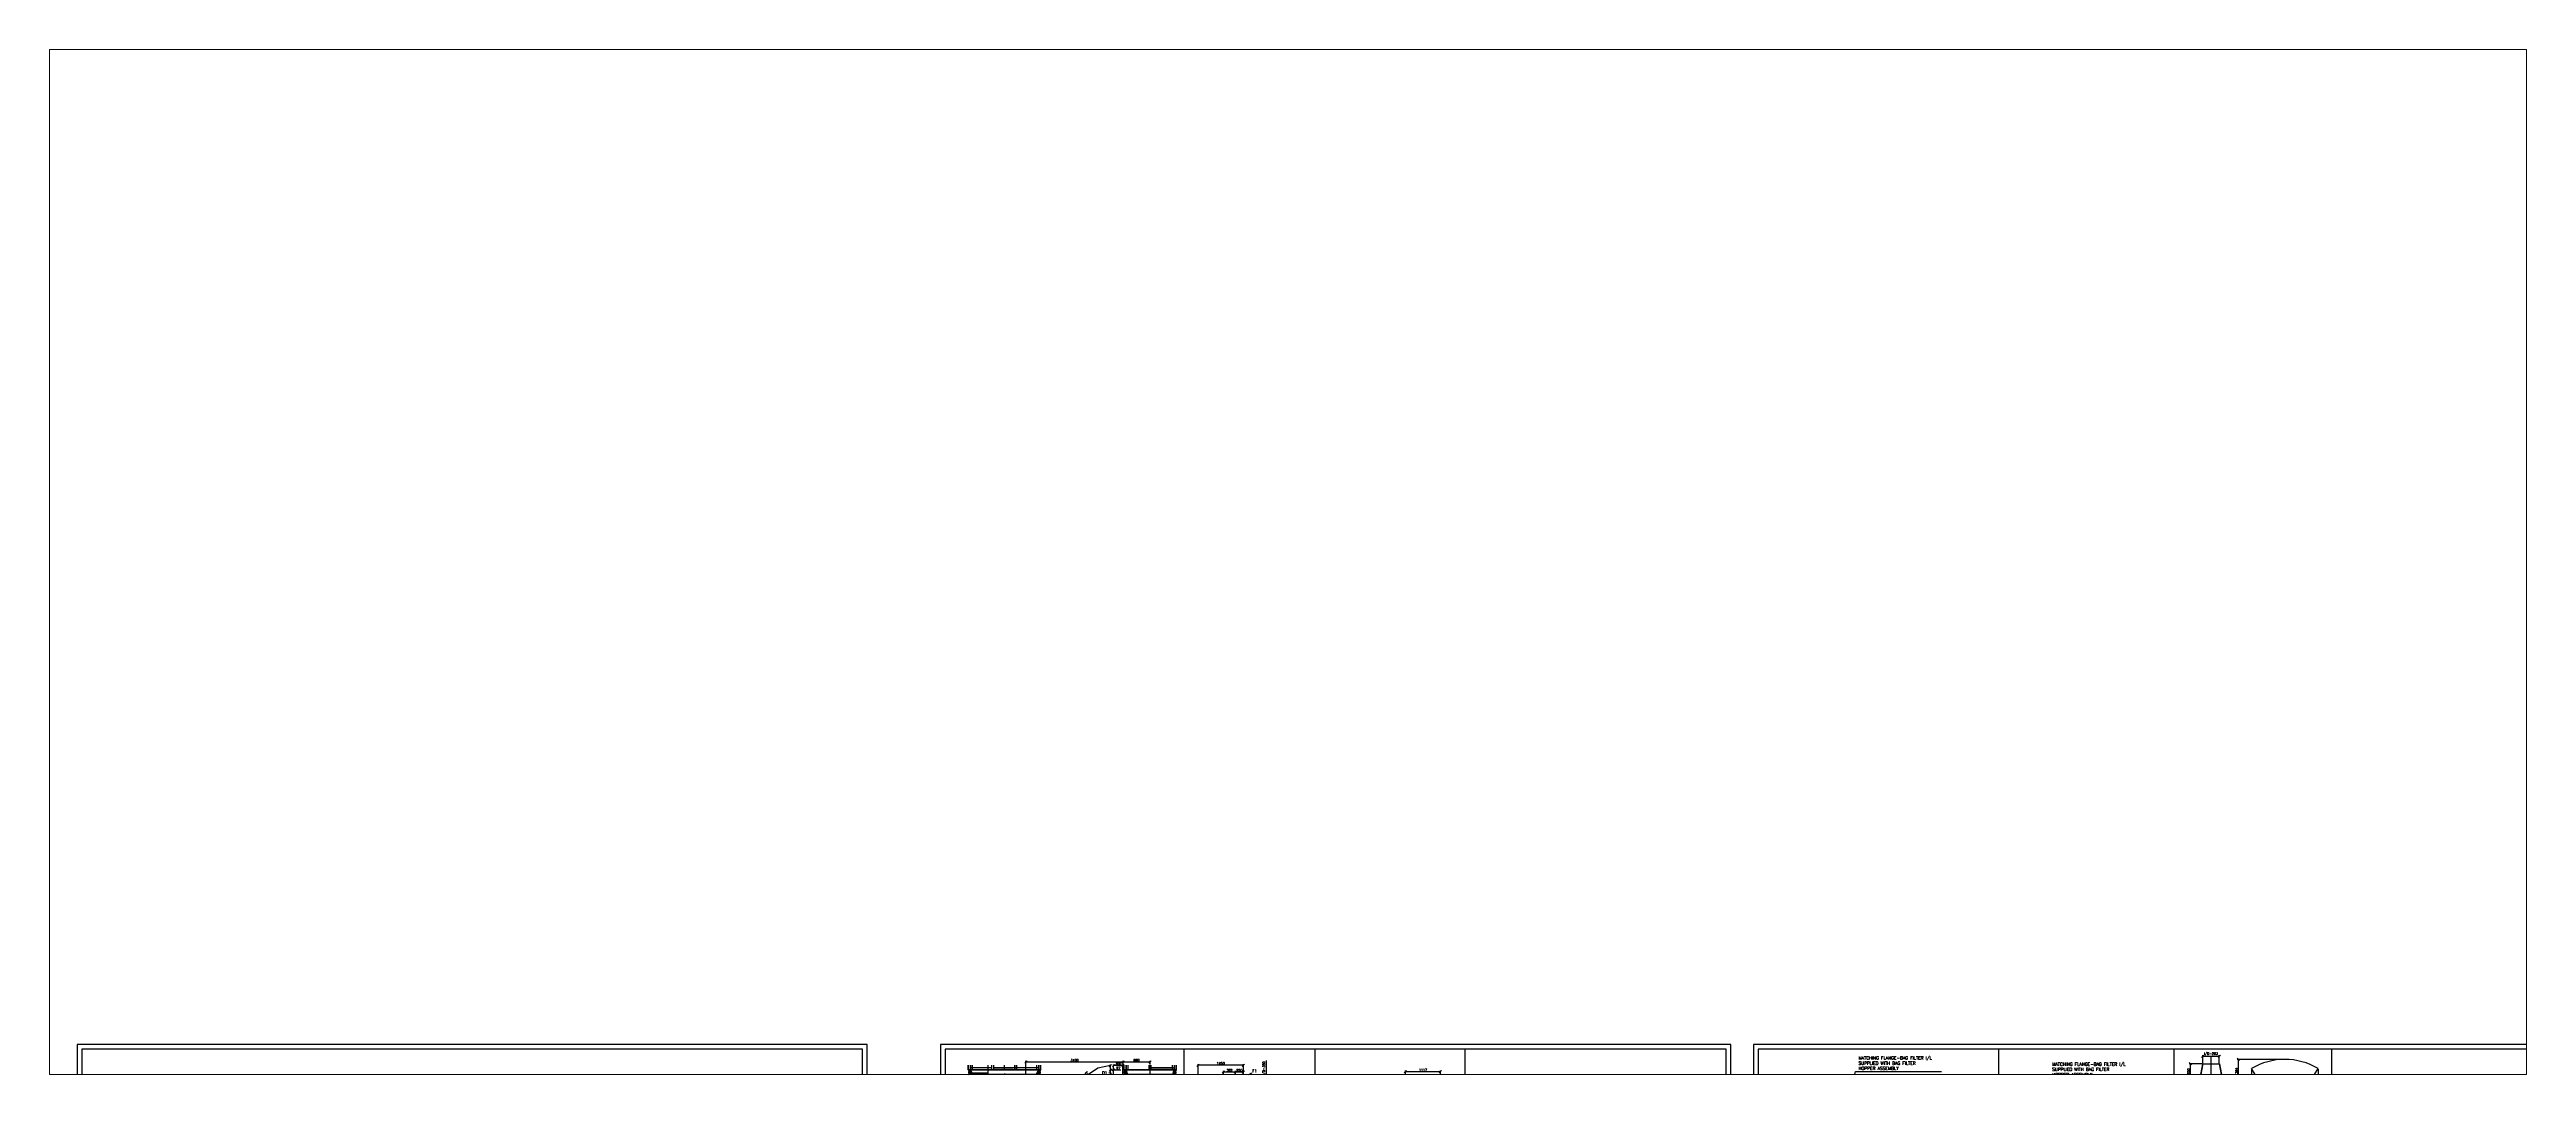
# Paper-space layout 'Layout1' of a CAD drawing. Header units: inches. Extents: x -5.6 to 16.1, y -0.5 to 8.5.
# The model-space entities are those that its viewports show. They can reach past a viewport. Long polylines and large blocks are cut down to what shows.
import ezdxf

# ---------------------------------------------------------------- set-up
doc = ezdxf.new("R2010")
doc.units = ezdxf.units.IN
doc.header["$LTSCALE"] = 400
doc.header["$MEASUREMENT"] = 0
for name, pattern in [('0', [0]), ('CENTER', [2, 1.25, -0.25, 0.25, -0.25]), ('DASHED2', [0.375, 0.25, -0.125]), ('HIDDEN', [9.525, 6.35, -3.175]), ('HIDDEN2', [4.7625, 3.175, -1.5875]), ('PHANTOM', [2.5, 1.25, -0.25, 0.25, -0.25, 0.25, -0.25])]:
    doc.linetypes.add(name, pattern=pattern)
for name, color, linetype, lineweight in [('b hid', 8, 'HIDDEN', 5), ('BF STR', 8, 'PHANTOM', 5), ('R- PHANTOM', 3, 'PHANTOM', 9)]:
    doc.layers.add(name, color=color, linetype=linetype, lineweight=lineweight)
for name, color, linetype in [('BF', 8, 'PHANTOM'), ('cen', 1, 'CENTER'), ('hid', 3, 'HIDDEN2')]:
    doc.layers.add(name, color=color, linetype=linetype)
doc.styles.add('RD', font='ROMAND.SHX')
doc.styles.add('ROMAND', font='romand.shx', dxfattribs={"width": 0.85})
doc.styles.add('ROMANS', font='romans')
doc.styles.add('RS', font='romans.shx')
doc.styles.get("Standard").update_dxf_attribs({"font": 'arial.ttf'})
doc.dimstyles.new('ISO-25', dxfattribs={"dimtxt": 2, "dimasz": 2, "dimexe": 1.25, "dimexo": 0.625, "dimgap": 0.9, "dimtad": 1, "dimdec": 0, "dimdsep": 46, "dimtxsty": 'Standard', "dimcen": 0, "dimclrd": 1, "dimclre": 1, "dimclrt": 4, "dimadec": 0, "dimazin": 0, "dimtfac": 1, "dimtdec": 0, "dimtmove": 0, "dimatfit": 3, "dimfxl": 1, "dimarcsym": 0})
doc.dimstyles.new('SAM2 60 SC', dxfattribs={"dimscale": 60, "dimtxt": 2.5, "dimasz": 2.5, "dimexe": 1.25, "dimexo": 0.625, "dimtad": 1, "dimtoh": 1, "dimdec": 0, "dimdsep": 46, "dimtxsty": 'ROMANS', "dimblk": 'OBLIQUE', "dimcen": 2.5, "dimclrd": 1, "dimclre": 1, "dimclrt": 256, "dimadec": 0, "dimazin": 2, "dimtfac": 1, "dimtdec": 0, "dimtofl": 0, "dimtmove": 0, "dimatfit": 3, "dimfxl": 1, "dimtolj": 1, "dimtzin": 0, "dimarcsym": 1})

# ---------------------------------------------------------------- blocks, each defined once
blk = doc.blocks.new('A1 title blck promac')
at = {"color": 4, "linetype": '0'}
for p, q in [((2099834, -470228), (2100785, -470228)), ((2100785, -470228), (2100785, -476312)), ((2138894, -472474), (2149694, -472474)), ((2138894, -472474), (2149694, -472474)), ((2138894, -476312), (2138894, -472474)), ((2140175, -472937), (2140205, -472837)), ((2138894, -473792), (2149694, -473792)), ((2138894, -474212), (2142014, -474212)), ((2140094, -476312), (2140094, -473792)), ((2140510, -473053), (2140540, -472953)), ((2140510, -473053), (2140540, -472953)), ((2142014, -473792), (2142014, -476312)), ((2128107, -475052), (2128107, -476312)), ((2128107, -475472), (2138894, -475472)), ((2128107, -475892), (2138894, -475892)), ((2129007, -476312), (2129007, -475052)), ((2130207, -476312), (2130207, -475052)), ((2136755, -476312), (2136755, -475052)), ((2137878, -476312), (2137878, -475052)), ((2138894, -474632), (2142014, -474632)), ((2138894, -475052), (2142014, -475052)), ((2138894, -475472), (2149694, -475472)), ((2138894, -475892), (2149694, -475892)), ((2144467, -476312), (2144467, -475472)), ((2145707, -476312), (2145707, -475472)), ((2148926, -476312), (2148926, -475472)), ((2127902, -476312), (2138894, -476312)), ((2127902, -476312), (2138894, -476312))]:
    blk.add_line(p, q, dxfattribs=at)
at = {"color": 4}
blk.add_line((2128107, -475052), (2138894, -475052), dxfattribs=at)
at = {"color": 4, "linetype": '0'}
blk.add_lwpolyline([(2099534, -476612), (2149994, -476612), (2149994, -440972), (2099534, -440972)], close=True, dxfattribs=at)
for points in [[(2100785, -476312), (2149694, -476312), (2149694, -441272), (2099834, -441272), (2099834, -470228)], [(2142310, -473121), (2142298, -473154)], [(2142298, -473154), (2142334, -473154)], [(2142322, -473088), (2142310, -473121)], [(2142335, -473055), (2142322, -473088)], [(2142334, -473154), (2142370, -473154)], [(2142346, -473023), (2142335, -473055)], [(2142359, -472990), (2142346, -473023)], [(2142371, -472958), (2142359, -472990)], [(2142370, -473154), (2142405, -473154)], [(2142383, -472925), (2142371, -472958)], [(2142395, -472893), (2142383, -472925)], [(2142388, -473110), (2142401, -473076)], [(2142442, -473110), (2142388, -473110)], [(2142431, -472893), (2142395, -472893)], [(2142401, -473076), (2142414, -473042)], [(2142405, -473154), (2142442, -473154)], [(2142414, -473042), (2142460, -473042)], [(2142430, -472998), (2142441, -472968)], [(2142477, -472998), (2142430, -472998)], [(2142465, -472893), (2142431, -472893)], [(2142441, -472968), (2142453, -472937)], [(2142496, -473110), (2142442, -473110)], [(2142442, -473154), (2142478, -473154)], [(2142453, -472937), (2142504, -472937)], [(2142460, -473042), (2142507, -473042)], [(2142500, -472893), (2142465, -472893)], [(2142523, -472998), (2142477, -472998)], [(2142478, -473154), (2142514, -473154)], [(2142549, -473110), (2142496, -473110)], [(2142535, -472893), (2142500, -472893)], [(2142504, -472937), (2142556, -472937)], [(2142507, -473042), (2142553, -473042)], [(2142514, -473154), (2142550, -473154)], [(2142570, -472998), (2142523, -472998)], [(2142570, -472893), (2142535, -472893)], [(2142602, -473110), (2142549, -473110)], [(2142550, -473154), (2142586, -473154)], [(2142553, -473042), (2142600, -473042)], [(2142556, -472937), (2142606, -472937)], [(2142605, -472893), (2142570, -472893)], [(2142616, -472998), (2142570, -472998)], [(2142586, -473154), (2142602, -473110)], [(2142600, -473042), (2142616, -472998)], [(2142640, -472893), (2142605, -472893)], [(2142606, -472937), (2142658, -472937)], [(2142675, -472893), (2142640, -472893)], [(2142653, -473129), (2142643, -473154)], [(2142643, -473154), (2142678, -473154)], [(2142662, -473105), (2142653, -473129)], [(2142658, -472937), (2142675, -472893)], [(2142671, -473081), (2142662, -473105)], [(2142679, -473057), (2142671, -473081)], [(2142678, -473154), (2142713, -473154)], [(2142688, -473033), (2142679, -473057)], [(2142697, -473009), (2142688, -473033)], [(2142706, -472985), (2142697, -473009)], [(2142715, -472961), (2142706, -472985)], [(2142713, -473154), (2142724, -473125)], [(2142750, -472961), (2142715, -472961)], [(2142724, -473125), (2142734, -473096)], [(2142734, -473096), (2142745, -473066)], [(2142745, -473066), (2142756, -473037)], [(2142785, -472961), (2142750, -472961)], [(2142756, -473037), (2142766, -473021)], [(2142766, -473021), (2142781, -473009)], [(2142777, -472982), (2142785, -472961)], [(2142789, -472974), (2142777, -472982)], [(2142781, -473009), (2142797, -473001)], [(2142805, -472967), (2142789, -472974)], [(2142797, -473001), (2142813, -472997)], [(2142824, -472961), (2142805, -472967)], [(2142813, -472997), (2142828, -472995)], [(2142846, -472957), (2142824, -472961)], [(2142836, -473123), (2142824, -473154)], [(2142824, -473154), (2142859, -473154)], [(2142828, -472995), (2142844, -472997)], [(2142847, -473092), (2142836, -473123)], [(2142844, -472997), (2142857, -473001)], [(2142870, -472955), (2142846, -472957)], [(2142859, -473061), (2142847, -473092)], [(2142857, -473001), (2142867, -473008)], [(2142870, -473030), (2142859, -473061)], [(2142859, -473154), (2142895, -473154)], [(2142867, -473008), (2142872, -473017)], [(2142906, -472959), (2142870, -472955)], [(2142872, -473017), (2142870, -473030)], [(2142895, -473154), (2142907, -473120)], [(2142929, -472971), (2142906, -472959)], [(2142907, -473120), (2142919, -473087)], [(2142919, -473087), (2142932, -473054)], [(2142942, -472986), (2142929, -472971)], [(2142932, -473054), (2142944, -473020)], [(2142937, -473174), (2142935, -473183)], [(2142935, -473183), (2142938, -473198)], [(2142974, -473174), (2142937, -473174)], [(2142938, -473198), (2142954, -473213)], [(2142947, -473004), (2142942, -472986)], [(2142944, -473020), (2142947, -473004)], [(2142954, -473213), (2142990, -473225)], [(2142981, -473057), (2142973, -473093)], [(2142973, -473093), (2142979, -473122)], [(2143011, -473174), (2142974, -473174)], [(2142979, -473122), (2142998, -473143)], [(2143000, -473022), (2142981, -473057)], [(2142990, -473225), (2143054, -473230)], [(2142998, -473143), (2143027, -473155)], [(2143027, -472993), (2143000, -473022)], [(2143012, -473179), (2143011, -473174)], [(2143017, -473184), (2143012, -473179)], [(2143028, -473189), (2143017, -473184)], [(2143061, -472972), (2143027, -472993)], [(2143027, -473155), (2143067, -473159)], [(2143045, -473192), (2143028, -473189)], [(2143067, -473193), (2143045, -473192)], [(2143051, -473074), (2143055, -473055)], [(2143051, -473091), (2143051, -473074)], [(2143056, -473105), (2143051, -473091)], [(2143054, -473230), (2143106, -473226)], [(2143055, -473055), (2143064, -473037)], [(2143070, -473114), (2143056, -473105)], [(2143100, -472959), (2143061, -472972)], [(2143064, -473037), (2143077, -473020)], [(2143067, -473159), (2143087, -473158)], [(2143091, -473192), (2143067, -473193)], [(2143093, -473118), (2143070, -473114)], [(2143077, -473020), (2143093, -473006)], [(2143087, -473158), (2143106, -473154)], [(2143110, -473189), (2143091, -473192)], [(2143093, -473006), (2143114, -472997)], [(2143120, -473114), (2143093, -473118)], [(2143144, -472955), (2143100, -472959)], [(2143106, -473154), (2143123, -473149)], [(2143106, -473226), (2143147, -473217)], [(2143124, -473183), (2143110, -473189)], [(2143114, -472997), (2143139, -472993)], [(2143142, -473105), (2143120, -473114)], [(2143123, -473149), (2143138, -473142)], [(2143133, -473176), (2143124, -473183)], [(2143139, -473169), (2143133, -473176)], [(2143138, -473142), (2143152, -473133)], [(2143139, -472993), (2143164, -472997)], [(2143152, -473133), (2143139, -473169)], [(2143158, -473091), (2143142, -473105)], [(2143162, -472956), (2143144, -472955)], [(2143147, -473217), (2143177, -473203)], [(2143171, -473074), (2143158, -473091)], [(2143179, -472960), (2143162, -472956)], [(2143164, -472997), (2143179, -473006)], [(2143180, -473055), (2143171, -473074)], [(2143177, -473203), (2143197, -473186)], [(2143191, -472965), (2143179, -472960)], [(2143179, -473006), (2143185, -473020)], [(2143185, -473037), (2143180, -473055)], [(2143185, -473020), (2143185, -473037)], [(2143202, -472972), (2143191, -472965)], [(2143197, -473186), (2143208, -473167)], [(2143209, -472981), (2143202, -472972)], [(2143208, -473169), (2143218, -473143)], [(2143217, -472961), (2143209, -472981)], [(2143252, -472961), (2143217, -472961)], [(2143218, -473143), (2143228, -473117)], [(2143228, -473117), (2143237, -473091)], [(2143237, -473091), (2143247, -473065)], [(2143247, -473065), (2143257, -473039)], [(2143286, -472961), (2143252, -472961)], [(2143257, -473039), (2143266, -473013)], [(2143266, -473013), (2143276, -472987)], [(2143276, -472987), (2143286, -472961)], [(2143297, -473129), (2143288, -473154)], [(2143288, -473154), (2143323, -473154)], [(2143306, -473105), (2143297, -473129)], [(2143315, -473081), (2143306, -473105)], [(2143324, -473057), (2143315, -473081)], [(2143323, -473154), (2143357, -473154)], [(2143333, -473033), (2143324, -473057)], [(2143342, -473009), (2143333, -473033)], [(2143351, -472985), (2143342, -473009)], [(2143359, -472961), (2143351, -472985)], [(2143357, -473154), (2143366, -473130)], [(2143394, -472961), (2143359, -472961)], [(2143366, -473130), (2143375, -473106)], [(2143377, -472916), (2143368, -472939)], [(2143368, -472939), (2143402, -472939)], [(2143375, -473106), (2143384, -473082)], [(2143385, -472893), (2143377, -472916)], [(2143379, -473402), (2143470, -473402)], [(2143470, -473561), (2143379, -473561)], [(2143384, -473082), (2143393, -473057)], [(2143420, -472893), (2143385, -472893)], [(2143393, -473057), (2143402, -473034)], [(2143429, -472961), (2143394, -472961)], [(2143402, -472939), (2143437, -472939)], [(2143402, -473034), (2143411, -473010)], [(2143402, -473402), (2143402, -473561)], [(2143410, -473402), (2143410, -473561)], [(2143410, -473478), (2143470, -473478)], [(2143411, -473010), (2143420, -472986)], [(2143455, -472893), (2143420, -472893)], [(2143420, -472986), (2143429, -472961)], [(2143438, -473129), (2143429, -473154)], [(2143429, -473154), (2143464, -473154)], [(2143437, -472939), (2143446, -472916)], [(2143447, -473105), (2143438, -473129)], [(2143446, -472916), (2143455, -472893)], [(2143456, -473081), (2143447, -473105)], [(2143465, -473057), (2143456, -473081)], [(2143464, -473154), (2143499, -473154)], [(2143474, -473033), (2143465, -473057)], [(2143470, -473402), (2143493, -473410)], [(2143470, -473402), (2143485, -473410)], [(2143493, -473470), (2143470, -473478)], [(2143485, -473470), (2143470, -473478)], [(2143470, -473478), (2143493, -473485)], [(2143470, -473478), (2143485, -473485)], [(2143493, -473553), (2143470, -473561)], [(2143485, -473553), (2143470, -473561)], [(2143483, -473009), (2143474, -473033)], [(2143493, -472985), (2143483, -473009)], [(2143485, -473410), (2143493, -473417)], [(2143493, -473462), (2143485, -473470)], [(2143485, -473485), (2143493, -473493)], [(2143493, -473546), (2143485, -473553)], [(2143501, -472961), (2143493, -472985)], [(2143493, -473410), (2143500, -473417)], [(2143493, -473417), (2143500, -473432)], [(2143500, -473447), (2143493, -473462)], [(2143500, -473462), (2143493, -473470)], [(2143493, -473485), (2143500, -473493)], [(2143493, -473493), (2143500, -473508)], [(2143500, -473531), (2143493, -473546)], [(2143500, -473546), (2143493, -473553)], [(2143499, -473154), (2143509, -473125)], [(2143500, -473417), (2143508, -473432)], [(2143500, -473432), (2143500, -473447)], [(2143508, -473447), (2143500, -473462)], [(2143500, -473493), (2143508, -473508)], [(2143500, -473508), (2143500, -473531)], [(2143508, -473531), (2143500, -473546)], [(2143536, -472961), (2143501, -472961)], [(2143508, -473432), (2143508, -473447)], [(2143508, -473508), (2143508, -473531)], [(2143509, -473125), (2143520, -473096)], [(2143520, -473096), (2143531, -473066)], [(2143531, -473066), (2143542, -473037)], [(2143571, -472961), (2143536, -472961)], [(2143538, -473561), (2143584, -473561)], [(2143542, -473037), (2143552, -473021)], [(2143552, -473021), (2143566, -473009)], [(2143606, -473402), (2143553, -473561)], [(2143563, -472982), (2143571, -472961)], [(2143575, -472974), (2143563, -472982)], [(2143566, -473009), (2143582, -473001)], [(2143569, -473515), (2143637, -473515)], [(2143591, -472967), (2143575, -472974)], [(2143582, -473001), (2143599, -472997)], [(2143610, -472961), (2143591, -472967)], [(2143599, -472997), (2143613, -472995)], [(2143606, -473402), (2143659, -473561)], [(2143606, -473425), (2143652, -473561)], [(2143632, -472957), (2143610, -472961)], [(2143622, -473123), (2143610, -473154)], [(2143610, -473154), (2143645, -473154)], [(2143613, -472995), (2143629, -472997)], [(2143633, -473092), (2143622, -473123)], [(2143629, -472997), (2143643, -473001)], [(2143629, -473561), (2143674, -473561)], [(2143656, -472955), (2143632, -472957)], [(2143645, -473061), (2143633, -473092)], [(2143643, -473001), (2143653, -473008)], [(2143656, -473030), (2143645, -473061)], [(2143645, -473154), (2143681, -473154)], [(2143653, -473008), (2143658, -473017)], [(2143691, -472959), (2143656, -472955)], [(2143658, -473017), (2143656, -473030)], [(2143681, -473154), (2143693, -473120)], [(2143715, -472971), (2143691, -472959)], [(2143693, -473120), (2143705, -473087)], [(2143697, -473402), (2143727, -473402)], [(2143697, -473561), (2143743, -473561)], [(2143705, -473087), (2143717, -473054)], [(2143728, -472986), (2143715, -472971)], [(2143717, -473054), (2143730, -473020)], [(2143720, -473402), (2143720, -473561)], [(2143727, -473402), (2143818, -473546)], [(2143727, -473417), (2143818, -473561)], [(2143733, -473004), (2143728, -472986)], [(2143730, -473020), (2143733, -473004)], [(2143763, -473057), (2143757, -473093)], [(2143757, -473093), (2143764, -473122)], [(2143783, -473022), (2143763, -473057)], [(2143764, -473122), (2143785, -473143)], [(2143813, -472993), (2143783, -473022)], [(2143785, -473143), (2143817, -473155)], [(2143795, -473402), (2143841, -473402)], [(2143849, -472972), (2143813, -472993)], [(2143817, -473155), (2143858, -473159)], [(2143818, -473402), (2143818, -473561)], [(2143830, -473085), (2143834, -473070)], [(2143832, -473098), (2143830, -473085)], [(2143839, -473109), (2143832, -473098)], [(2143834, -473070), (2143881, -473070)], [(2143853, -473117), (2143839, -473109)], [(2143847, -473038), (2143856, -473025)], [(2143903, -473038), (2143847, -473038)], [(2143890, -472959), (2143849, -472972)], [(2143873, -473119), (2143853, -473117)], [(2143856, -473025), (2143867, -473013)], [(2143858, -473159), (2143892, -473156)], [(2143867, -473013), (2143881, -473003)], [(2143888, -473118), (2143873, -473119)], [(2143886, -473440), (2143878, -473462)], [(2143878, -473462), (2143878, -473500)], [(2143878, -473500), (2143886, -473523)], [(2143881, -473003), (2143898, -472997)], [(2143881, -473070), (2143929, -473070)], [(2143894, -473425), (2143886, -473440)], [(2143894, -473440), (2143886, -473462)], [(2143886, -473462), (2143886, -473500)], [(2143886, -473500), (2143894, -473523)], [(2143886, -473523), (2143894, -473538)], [(2143901, -473115), (2143888, -473118)], [(2143934, -472955), (2143890, -472959)], [(2143892, -473156), (2143926, -473149)], [(2143909, -473410), (2143894, -473425)], [(2143901, -473425), (2143894, -473440)], [(2143894, -473523), (2143901, -473538)], [(2143894, -473538), (2143909, -473553)], [(2143898, -472997), (2143920, -472995)], [(2143913, -473110), (2143901, -473115)], [(2143916, -473410), (2143901, -473425)], [(2143901, -473538), (2143916, -473553)], [(2143960, -473038), (2143903, -473038)], [(2143931, -473402), (2143909, -473410)], [(2143909, -473553), (2143931, -473561)], [(2143923, -473103), (2143913, -473110)], [(2143931, -473402), (2143916, -473410)], [(2143916, -473553), (2143931, -473561)], [(2143920, -472995), (2143936, -472997)], [(2143932, -473096), (2143923, -473103)], [(2143926, -473149), (2143956, -473136)], [(2143929, -473070), (2143977, -473070)], [(2143947, -473402), (2143931, -473402)], [(2143931, -473561), (2143947, -473561)], [(2143969, -473096), (2143932, -473096)], [(2143971, -472959), (2143934, -472955)], [(2143936, -472997), (2143949, -473002)], [(2143969, -473410), (2143947, -473402)], [(2143947, -473561), (2143969, -473553)], [(2143949, -473002), (2143956, -473010)], [(2143956, -473010), (2143960, -473023)], [(2143956, -473136), (2143984, -473118)], [(2143960, -473023), (2143960, -473038)], [(2143962, -473500), (2144015, -473500)], [(2144006, -473096), (2143969, -473096)], [(2143984, -473425), (2143969, -473410)], [(2143969, -473553), (2143984, -473538)], [(2144002, -472970), (2143971, -472959)], [(2143977, -473070), (2144024, -473070)], [(2143984, -473118), (2144006, -473096)], [(2143992, -473402), (2143984, -473425)], [(2143984, -473425), (2143992, -473447)], [(2143984, -473500), (2143984, -473561)], [(2143992, -473447), (2143992, -473402)], [(2143992, -473500), (2143992, -473561)], [(2144025, -472989), (2144002, -472970)], [(2144024, -473070), (2144030, -473055)], [(2144036, -473018), (2144025, -472989)], [(2144030, -473056), (2144036, -473018)], [(2144037, -473561), (2144082, -473561)], [(2144058, -473057), (2144052, -473093)], [(2144052, -473093), (2144060, -473122)], [(2144105, -473402), (2144052, -473561)], [(2144079, -473022), (2144058, -473057)], [(2144060, -473122), (2144081, -473143)], [(2144067, -473515), (2144135, -473515)], [(2144108, -472993), (2144079, -473022)], [(2144081, -473143), (2144113, -473155)], [(2144105, -473402), (2144158, -473561)], [(2144105, -473425), (2144151, -473561)], [(2144145, -472972), (2144108, -472993)], [(2144113, -473155), (2144154, -473159)], [(2144126, -473085), (2144130, -473070)], [(2144128, -473098), (2144126, -473085)], [(2144135, -473109), (2144128, -473098)], [(2144128, -473561), (2144173, -473561)], [(2144130, -473070), (2144177, -473070)], [(2144149, -473117), (2144135, -473109)], [(2144142, -473038), (2144151, -473025)], [(2144199, -473038), (2144142, -473038)], [(2144186, -472959), (2144145, -472972)], [(2144169, -473119), (2144149, -473117)], [(2144151, -473025), (2144162, -473013)], [(2144154, -473159), (2144188, -473156)], [(2144162, -473013), (2144177, -473003)], [(2144183, -473118), (2144169, -473119)], [(2144177, -473003), (2144194, -472997)], [(2144177, -473070), (2144225, -473070)], [(2144197, -473115), (2144183, -473118)], [(2144230, -472955), (2144186, -472959)], [(2144188, -473156), (2144221, -473149)], [(2144194, -472997), (2144215, -472995)], [(2144196, -473402), (2144249, -473402)], [(2144196, -473561), (2144309, -473561)], [(2144209, -473110), (2144197, -473115)], [(2144255, -473038), (2144199, -473038)], [(2144219, -473103), (2144209, -473110)], [(2144215, -472995), (2144232, -472997)], [(2144227, -473096), (2144219, -473103)], [(2144219, -473402), (2144219, -473561)], [(2144221, -473149), (2144252, -473136)], [(2144225, -473070), (2144272, -473070)], [(2144226, -473402), (2144226, -473561)], [(2144265, -473096), (2144227, -473096)], [(2144266, -472959), (2144230, -472955)], [(2144232, -472997), (2144245, -473002)], [(2144245, -473002), (2144252, -473010)], [(2144252, -473010), (2144256, -473023)], [(2144252, -473136), (2144279, -473118)], [(2144256, -473023), (2144255, -473038)], [(2144302, -473096), (2144265, -473096)], [(2144297, -472970), (2144266, -472959)], [(2144272, -473070), (2144320, -473070)], [(2144279, -473118), (2144302, -473096)], [(2144321, -472989), (2144297, -472970)], [(2144309, -473515), (2144302, -473561)], [(2144309, -473561), (2144309, -473515)], [(2144320, -473070), (2144325, -473055)], [(2144331, -473018), (2144321, -472989)], [(2144325, -473056), (2144331, -473018)], [(2144347, -473440), (2144339, -473470)], [(2144339, -473470), (2144339, -473493)], [(2144339, -473493), (2144347, -473523)], [(2144349, -473129), (2144340, -473154)], [(2144340, -473154), (2144375, -473154)], [(2144355, -473425), (2144347, -473440)], [(2144355, -473440), (2144347, -473470)], [(2144347, -473470), (2144347, -473493)], [(2144347, -473493), (2144355, -473523)], [(2144347, -473523), (2144355, -473538)], [(2144358, -473105), (2144349, -473129)], [(2144370, -473410), (2144355, -473425)], [(2144362, -473425), (2144355, -473440)], [(2144355, -473523), (2144362, -473538)], [(2144355, -473538), (2144370, -473553)], [(2144367, -473081), (2144358, -473105)], [(2144377, -473410), (2144362, -473425)], [(2144362, -473538), (2144377, -473553)], [(2144376, -473057), (2144367, -473081)], [(2144392, -473402), (2144370, -473410)], [(2144370, -473553), (2144392, -473561)], [(2144375, -473154), (2144409, -473154)], [(2144385, -473033), (2144376, -473057)], [(2144392, -473402), (2144377, -473410)], [(2144377, -473553), (2144392, -473561)], [(2144394, -473009), (2144385, -473033)], [(2144407, -473402), (2144392, -473402)], [(2144392, -473561), (2144407, -473561)], [(2144403, -472985), (2144394, -473009)], [(2144412, -472961), (2144403, -472985)], [(2144430, -473410), (2144407, -473402)], [(2144423, -473410), (2144407, -473402)], [(2144407, -473561), (2144430, -473553)], [(2144407, -473561), (2144423, -473553)], [(2144409, -473154), (2144420, -473125)], [(2144447, -472961), (2144412, -472961)], [(2144420, -473125), (2144431, -473096)], [(2144438, -473425), (2144423, -473410)], [(2144423, -473553), (2144438, -473538)], [(2144445, -473425), (2144430, -473410)], [(2144430, -473553), (2144445, -473538)], [(2144431, -473096), (2144442, -473066)], [(2144445, -473440), (2144438, -473425)], [(2144438, -473538), (2144445, -473523)], [(2144442, -473066), (2144453, -473037)], [(2144453, -473440), (2144445, -473425)], [(2144453, -473470), (2144445, -473440)], [(2144445, -473523), (2144453, -473493)], [(2144445, -473538), (2144453, -473523)], [(2144481, -472961), (2144447, -472961)], [(2144453, -473037), (2144462, -473021)], [(2144460, -473470), (2144453, -473440)], [(2144453, -473493), (2144453, -473470)], [(2144453, -473523), (2144460, -473493)], [(2144460, -473493), (2144460, -473470)], [(2144462, -473021), (2144477, -473009)], [(2144474, -472982), (2144481, -472961)], [(2144485, -472974), (2144474, -472982)], [(2144477, -473009), (2144493, -473001)], [(2144502, -472967), (2144485, -472974)], [(2144493, -473001), (2144510, -472997)], [(2144498, -473402), (2144589, -473402)], [(2144498, -473561), (2144551, -473561)], [(2144521, -472961), (2144502, -472967)], [(2144510, -472997), (2144524, -472995)], [(2144543, -472957), (2144521, -472961)], [(2144521, -473402), (2144521, -473561)], [(2144524, -472995), (2144562, -472995)], [(2144528, -473402), (2144528, -473561)], [(2144589, -473478), (2144528, -473478)], [(2144567, -472955), (2144543, -472957)], [(2144558, -473129), (2144549, -473154)], [(2144549, -473154), (2144584, -473154)], [(2144567, -473105), (2144558, -473129)], [(2144562, -472995), (2144577, -472955)], [(2144566, -473478), (2144581, -473485)], [(2144577, -472955), (2144567, -472955)], [(2144576, -473081), (2144567, -473105)], [(2144585, -473057), (2144576, -473081)], [(2144581, -473485), (2144589, -473493)], [(2144581, -473485), (2144589, -473500)], [(2144584, -473154), (2144619, -473154)], [(2144594, -473033), (2144585, -473057)], [(2144589, -473402), (2144611, -473410)], [(2144589, -473402), (2144604, -473410)], [(2144611, -473470), (2144589, -473478)], [(2144604, -473470), (2144589, -473478)], [(2144589, -473493), (2144611, -473546)], [(2144589, -473500), (2144604, -473553)], [(2144603, -473009), (2144594, -473033)], [(2144612, -472985), (2144603, -473009)], [(2144604, -473410), (2144611, -473417)], [(2144611, -473462), (2144604, -473470)], [(2144604, -473553), (2144611, -473561)], [(2144611, -473410), (2144619, -473417)], [(2144611, -473417), (2144619, -473432)], [(2144619, -473447), (2144611, -473462)], [(2144619, -473462), (2144611, -473470)], [(2144611, -473546), (2144619, -473553)], [(2144611, -473561), (2144627, -473561)], [(2144621, -472961), (2144612, -472985)], [(2144619, -473154), (2144627, -473130)], [(2144619, -473417), (2144627, -473432)], [(2144619, -473432), (2144619, -473447)], [(2144627, -473447), (2144619, -473462)], [(2144619, -473553), (2144627, -473553)], [(2144655, -472961), (2144621, -472961)], [(2144627, -473130), (2144636, -473106)], [(2144627, -473432), (2144627, -473447)], [(2144627, -473553), (2144634, -473546)], [(2144627, -473561), (2144634, -473546)], [(2144638, -472916), (2144629, -472939)], [(2144629, -472939), (2144663, -472939)], [(2144634, -473546), (2144634, -473538)], [(2144636, -473106), (2144645, -473082)], [(2144646, -472893), (2144638, -472916)], [(2144645, -473082), (2144654, -473057)], [(2144681, -472893), (2144646, -472893)], [(2144654, -473057), (2144663, -473034)], [(2144690, -472961), (2144655, -472961)], [(2144663, -472939), (2144698, -472939)], [(2144663, -473034), (2144672, -473010)], [(2144664, -473402), (2144785, -473402)], [(2144664, -473561), (2144785, -473561)], [(2144672, -473010), (2144681, -472986)], [(2144716, -472893), (2144681, -472893)], [(2144681, -472986), (2144690, -472961)], [(2144687, -473402), (2144687, -473561)], [(2144699, -473129), (2144690, -473154)], [(2144690, -473154), (2144725, -473154)], [(2144695, -473402), (2144695, -473561)], [(2144695, -473478), (2144740, -473478)], [(2144698, -472939), (2144707, -472916)], [(2144708, -473105), (2144699, -473129)], [(2144707, -472916), (2144716, -472893)], [(2144717, -473081), (2144708, -473105)], [(2144726, -473057), (2144717, -473081)], [(2144725, -473154), (2144760, -473154)], [(2144735, -473033), (2144726, -473057)], [(2144744, -473009), (2144735, -473033)], [(2144740, -473447), (2144740, -473508)], [(2144754, -472985), (2144744, -473009)], [(2144762, -472961), (2144754, -472985)], [(2144760, -473154), (2144770, -473125)], [(2144797, -472961), (2144762, -472961)], [(2144770, -473125), (2144781, -473096)], [(2144785, -473447), (2144778, -473402)], [(2144785, -473515), (2144778, -473561)], [(2144781, -473096), (2144792, -473066)], [(2144785, -473402), (2144785, -473447)], [(2144785, -473561), (2144785, -473515)], [(2144792, -473066), (2144803, -473037)], [(2144832, -472961), (2144797, -472961)], [(2144803, -473037), (2144813, -473021)], [(2144813, -473021), (2144827, -473009)], [(2144824, -472982), (2144832, -472961)], [(2144836, -472974), (2144824, -472982)], [(2144827, -473009), (2144843, -473001)], [(2144852, -472967), (2144836, -472974)], [(2144838, -473493), (2144975, -473493)], [(2144843, -473001), (2144860, -472997)], [(2144871, -472961), (2144852, -472967)], [(2144860, -472997), (2144874, -472995)], [(2144893, -472957), (2144871, -472961)], [(2144883, -473123), (2144871, -473154)], [(2144871, -473154), (2144906, -473154)], [(2144874, -472995), (2144891, -472997)], [(2144894, -473092), (2144883, -473123)], [(2144891, -472997), (2144904, -473001)], [(2144917, -472955), (2144893, -472957)], [(2144906, -473061), (2144894, -473092)], [(2144904, -473001), (2144914, -473008)], [(2144917, -473030), (2144906, -473061)], [(2144906, -473154), (2144942, -473154)], [(2144914, -473008), (2144919, -473017)], [(2144953, -472959), (2144917, -472955)], [(2144919, -473017), (2144917, -473030)], [(2144942, -473154), (2144954, -473120)], [(2144976, -472971), (2144953, -472959)], [(2144954, -473120), (2144966, -473087)], [(2144966, -473087), (2144978, -473054)], [(2144989, -472986), (2144976, -472971)], [(2144978, -473054), (2144991, -473020)], [(2144984, -473174), (2144982, -473183)], [(2144982, -473183), (2144985, -473198)], [(2145021, -473174), (2144984, -473174)], [(2144985, -473198), (2145000, -473213)], [(2144994, -473004), (2144989, -472986)], [(2144991, -473020), (2144994, -473004)], [(2145000, -473213), (2145037, -473225)], [(2145028, -473057), (2145020, -473093)], [(2145020, -473093), (2145026, -473122)], [(2145058, -473174), (2145021, -473174)], [(2145026, -473122), (2145044, -473143)], [(2145042, -473402), (2145027, -473478)], [(2145027, -473478), (2145042, -473462)], [(2145027, -473523), (2145035, -473515)], [(2145027, -473531), (2145027, -473523)], [(2145035, -473546), (2145027, -473531)], [(2145047, -473022), (2145028, -473057)], [(2145035, -473515), (2145042, -473523)], [(2145042, -473523), (2145035, -473531)], [(2145042, -473553), (2145035, -473546)], [(2145037, -473225), (2145101, -473230)], [(2145042, -473402), (2145118, -473402)], [(2145042, -473410), (2145080, -473410)], [(2145042, -473462), (2145065, -473455)], [(2145065, -473561), (2145042, -473553)], [(2145044, -473143), (2145074, -473155)], [(2145074, -472993), (2145047, -473022)], [(2145059, -473179), (2145058, -473174)], [(2145064, -473184), (2145059, -473179)], [(2145075, -473189), (2145064, -473184)], [(2145065, -473455), (2145088, -473455)], [(2145088, -473561), (2145065, -473561)], [(2145108, -472972), (2145074, -472993)], [(2145074, -473155), (2145115, -473159)], [(2145092, -473192), (2145075, -473189)], [(2145080, -473410), (2145118, -473402)], [(2145088, -473455), (2145110, -473462)], [(2145088, -473455), (2145103, -473462)], [(2145110, -473553), (2145088, -473561)], [(2145103, -473553), (2145088, -473561)], [(2145115, -473193), (2145092, -473192)], [(2145097, -473074), (2145102, -473055)], [(2145097, -473091), (2145097, -473074)], [(2145103, -473105), (2145097, -473091)], [(2145101, -473230), (2145153, -473226)], [(2145102, -473055), (2145111, -473037)], [(2145117, -473114), (2145103, -473105)], [(2145103, -473462), (2145118, -473478)], [(2145118, -473538), (2145103, -473553)], [(2145147, -472959), (2145108, -472972)], [(2145110, -473462), (2145126, -473478)], [(2145126, -473538), (2145110, -473553)], [(2145111, -473037), (2145124, -473020)], [(2145115, -473159), (2145134, -473158)], [(2145138, -473192), (2145115, -473193)], [(2145140, -473118), (2145117, -473114)], [(2145118, -473478), (2145126, -473500)], [(2145126, -473515), (2145118, -473538)], [(2145124, -473020), (2145140, -473006)], [(2145126, -473478), (2145133, -473500)], [(2145126, -473500), (2145126, -473515)], [(2145133, -473515), (2145126, -473538)], [(2145133, -473500), (2145133, -473515)], [(2145134, -473158), (2145152, -473154)], [(2145157, -473189), (2145138, -473192)], [(2145140, -473006), (2145161, -472997)], [(2145167, -473114), (2145140, -473118)], [(2145190, -472955), (2145147, -472959)], [(2145152, -473154), (2145170, -473149)], [(2145153, -473226), (2145194, -473217)], [(2145171, -473183), (2145157, -473189)], [(2145161, -472997), (2145186, -472993)], [(2145189, -473105), (2145167, -473114)], [(2145170, -473149), (2145185, -473142)], [(2145180, -473176), (2145171, -473183)], [(2145186, -473440), (2145179, -473470)], [(2145179, -473470), (2145179, -473515)], [(2145179, -473515), (2145186, -473538)], [(2145186, -473169), (2145180, -473176)], [(2145185, -473142), (2145199, -473133)], [(2145186, -472993), (2145210, -472997)], [(2145199, -473133), (2145186, -473169)], [(2145194, -473425), (2145186, -473440)], [(2145194, -473440), (2145186, -473470)], [(2145186, -473470), (2145186, -473515)], [(2145194, -473485), (2145186, -473508)], [(2145186, -473515), (2145194, -473538)], [(2145186, -473538), (2145201, -473553)], [(2145206, -473091), (2145189, -473105)], [(2145209, -472956), (2145190, -472955)], [(2145194, -473217), (2145224, -473203)], [(2145209, -473410), (2145194, -473425)], [(2145201, -473425), (2145194, -473440)], [(2145209, -473470), (2145194, -473485)], [(2145194, -473538), (2145209, -473553)], [(2145216, -473410), (2145201, -473425)], [(2145201, -473553), (2145224, -473561)], [(2145218, -473074), (2145206, -473091)], [(2145225, -472960), (2145209, -472956)], [(2145231, -473402), (2145209, -473410)], [(2145231, -473462), (2145209, -473470)], [(2145209, -473553), (2145224, -473561)], [(2145210, -472997), (2145225, -473006)], [(2145231, -473402), (2145216, -473410)], [(2145227, -473055), (2145218, -473074)], [(2145224, -473203), (2145244, -473186)], [(2145224, -473561), (2145239, -473561)], [(2145238, -472965), (2145225, -472960)], [(2145225, -473006), (2145232, -473020)], [(2145232, -473037), (2145227, -473055)], [(2145254, -473402), (2145231, -473402)], [(2145239, -473462), (2145231, -473462)], [(2145232, -473020), (2145232, -473037)], [(2145248, -472972), (2145238, -472965)], [(2145261, -473470), (2145239, -473462)], [(2145254, -473470), (2145239, -473462)], [(2145239, -473561), (2145261, -473553)], [(2145239, -473561), (2145254, -473553)], [(2145244, -473186), (2145255, -473167)], [(2145256, -472981), (2145248, -472972)], [(2145269, -473410), (2145254, -473402)], [(2145269, -473485), (2145254, -473470)], [(2145254, -473553), (2145269, -473538)], [(2145255, -473169), (2145265, -473143)], [(2145263, -472961), (2145256, -472981)], [(2145269, -473425), (2145261, -473432)], [(2145261, -473432), (2145269, -473440)], [(2145277, -473485), (2145261, -473470)], [(2145261, -473553), (2145277, -473538)], [(2145298, -472961), (2145263, -472961)], [(2145265, -473143), (2145275, -473117)], [(2145277, -473425), (2145269, -473410)], [(2145269, -473440), (2145277, -473432)], [(2145277, -473508), (2145269, -473485)], [(2145269, -473538), (2145277, -473515)], [(2145275, -473117), (2145284, -473091)], [(2145277, -473432), (2145277, -473425)], [(2145284, -473508), (2145277, -473485)], [(2145277, -473515), (2145277, -473508)], [(2145277, -473538), (2145284, -473515)], [(2145284, -473091), (2145294, -473065)], [(2145284, -473515), (2145284, -473508)], [(2145294, -473065), (2145303, -473039)], [(2145333, -472961), (2145298, -472961)], [(2145303, -473039), (2145313, -473013)], [(2145313, -473013), (2145323, -472987)], [(2145323, -472987), (2145333, -472961)], [(2145337, -473432), (2145330, -473470)], [(2145330, -473470), (2145330, -473493)], [(2145330, -473493), (2145337, -473531)], [(2145352, -473410), (2145337, -473432)], [(2145345, -473432), (2145337, -473470)], [(2145337, -473470), (2145337, -473493)], [(2145337, -473493), (2145345, -473531)], [(2145337, -473531), (2145352, -473553)], [(2145352, -473417), (2145345, -473432)], [(2145345, -473531), (2145352, -473546)], [(2145375, -473402), (2145352, -473410)], [(2145360, -473410), (2145352, -473417)], [(2145352, -473546), (2145360, -473553)], [(2145352, -473553), (2145375, -473561)], [(2145375, -473402), (2145360, -473410)], [(2145360, -473553), (2145375, -473561)], [(2145390, -473402), (2145375, -473402)], [(2145375, -473561), (2145390, -473561)], [(2145413, -473410), (2145390, -473402)], [(2145405, -473410), (2145390, -473402)], [(2145390, -473561), (2145413, -473553)], [(2145390, -473561), (2145405, -473553)], [(2145413, -473417), (2145405, -473410)], [(2145405, -473553), (2145413, -473546)], [(2145428, -473432), (2145413, -473410)], [(2145420, -473432), (2145413, -473417)], [(2145413, -473553), (2145428, -473531)], [(2145413, -473546), (2145420, -473531)], [(2145428, -473470), (2145420, -473432)], [(2145420, -473531), (2145428, -473493)], [(2145435, -473470), (2145428, -473432)], [(2145428, -473493), (2145428, -473470)], [(2145428, -473531), (2145435, -473493)], [(2145435, -473493), (2145435, -473470)], [(2145494, -473121), (2145481, -473154)], [(2145481, -473154), (2145519, -473154)], [(2145488, -473432), (2145481, -473470)], [(2145481, -473470), (2145481, -473493)], [(2145481, -473493), (2145488, -473531)], [(2145504, -473410), (2145488, -473432)], [(2145496, -473432), (2145488, -473470)], [(2145488, -473470), (2145488, -473493)], [(2145488, -473493), (2145496, -473531)], [(2145488, -473531), (2145504, -473553)], [(2145506, -473088), (2145494, -473121)], [(2145504, -473417), (2145496, -473432)], [(2145496, -473531), (2145504, -473546)], [(2145526, -473402), (2145504, -473410)], [(2145511, -473410), (2145504, -473417)], [(2145504, -473546), (2145511, -473553)], [(2145504, -473553), (2145526, -473561)], [(2145519, -473055), (2145506, -473088)], [(2145526, -473402), (2145511, -473410)], [(2145511, -473553), (2145526, -473561)], [(2145530, -473023), (2145519, -473055)], [(2145519, -473154), (2145556, -473154)], [(2145541, -473402), (2145526, -473402)], [(2145526, -473561), (2145541, -473561)], [(2145542, -472990), (2145530, -473023)], [(2145564, -473410), (2145541, -473402)], [(2145556, -473410), (2145541, -473402)], [(2145541, -473561), (2145564, -473553)], [(2145541, -473561), (2145556, -473553)], [(2145555, -472958), (2145542, -472990)], [(2145567, -472925), (2145555, -472958)], [(2145556, -473154), (2145568, -473121)], [(2145564, -473417), (2145556, -473410)], [(2145556, -473553), (2145564, -473546)], [(2145579, -473432), (2145564, -473410)], [(2145572, -473432), (2145564, -473417)], [(2145564, -473553), (2145579, -473531)], [(2145564, -473546), (2145572, -473531)], [(2145579, -472893), (2145567, -472925)], [(2145568, -473121), (2145580, -473088)], [(2145579, -473470), (2145572, -473432)], [(2145572, -473531), (2145579, -473493)], [(2145616, -472893), (2145579, -472893)], [(2145586, -473470), (2145579, -473432)], [(2145579, -473493), (2145579, -473470)], [(2145579, -473531), (2145586, -473493)], [(2145580, -473088), (2145592, -473056)], [(2145586, -473493), (2145586, -473470)], [(2145592, -473056), (2145604, -473023)], [(2145604, -473023), (2145616, -472991)], [(2145654, -472893), (2145616, -472893)], [(2145616, -472991), (2145629, -472958)], [(2145634, -473129), (2145625, -473154)], [(2145625, -473154), (2145660, -473154)], [(2145629, -472958), (2145641, -472926)], [(2145639, -473440), (2145632, -473470)], [(2145632, -473470), (2145632, -473515)], [(2145632, -473515), (2145639, -473538)], [(2145643, -473105), (2145634, -473129)], [(2145647, -473425), (2145639, -473440)], [(2145647, -473440), (2145639, -473470)], [(2145639, -473470), (2145639, -473515)], [(2145647, -473485), (2145639, -473508)], [(2145639, -473515), (2145647, -473538)], [(2145639, -473538), (2145655, -473553)], [(2145641, -472926), (2145654, -472893)], [(2145652, -473081), (2145643, -473105)], [(2145662, -473410), (2145647, -473425)], [(2145655, -473425), (2145647, -473440)], [(2145662, -473470), (2145647, -473485)], [(2145647, -473538), (2145662, -473553)], [(2145661, -473057), (2145652, -473081)], [(2145670, -473410), (2145655, -473425)], [(2145655, -473553), (2145677, -473561)], [(2145660, -473154), (2145695, -473154)], [(2145670, -473033), (2145661, -473057)], [(2145685, -473402), (2145662, -473410)], [(2145685, -473462), (2145662, -473470)], [(2145662, -473553), (2145677, -473561)], [(2145679, -473009), (2145670, -473033)], [(2145685, -473402), (2145670, -473410)], [(2145677, -473561), (2145692, -473561)], [(2145688, -472985), (2145679, -473009)], [(2145708, -473402), (2145685, -473402)], [(2145692, -473462), (2145685, -473462)], [(2145697, -472961), (2145688, -472985)], [(2145715, -473470), (2145692, -473462)], [(2145708, -473470), (2145692, -473462)], [(2145692, -473561), (2145715, -473553)], [(2145692, -473561), (2145708, -473553)], [(2145695, -473154), (2145705, -473125)], [(2145732, -472961), (2145697, -472961)], [(2145705, -473125), (2145716, -473096)], [(2145723, -473410), (2145708, -473402)], [(2145723, -473485), (2145708, -473470)], [(2145708, -473553), (2145723, -473538)], [(2145723, -473425), (2145715, -473432)], [(2145715, -473432), (2145723, -473440)], [(2145730, -473485), (2145715, -473470)], [(2145715, -473553), (2145730, -473538)], [(2145716, -473096), (2145727, -473066)], [(2145730, -473425), (2145723, -473410)], [(2145723, -473440), (2145730, -473432)], [(2145730, -473508), (2145723, -473485)], [(2145723, -473538), (2145730, -473515)], [(2145727, -473066), (2145738, -473037)], [(2145730, -473432), (2145730, -473425)], [(2145738, -473508), (2145730, -473485)], [(2145730, -473515), (2145730, -473508)], [(2145730, -473538), (2145738, -473515)], [(2145767, -472961), (2145732, -472961)], [(2145738, -473037), (2145748, -473021)], [(2145738, -473515), (2145738, -473508)], [(2145748, -473021), (2145762, -473009)], [(2145759, -472982), (2145767, -472961)], [(2145771, -472974), (2145759, -472982)], [(2145762, -473009), (2145778, -473001)], [(2145787, -472967), (2145771, -472974)], [(2145778, -473001), (2145795, -472997)], [(2145783, -473432), (2145791, -473417)], [(2145783, -473440), (2145783, -473432)], [(2145791, -473447), (2145783, -473440)], [(2145791, -473515), (2145783, -473538)], [(2145783, -473538), (2145783, -473561)], [(2145783, -473546), (2145791, -473538)], [(2145806, -472961), (2145787, -472967)], [(2145791, -473417), (2145798, -473410)], [(2145791, -473432), (2145798, -473440)], [(2145798, -473440), (2145791, -473447)], [(2145806, -473500), (2145791, -473515)], [(2145791, -473538), (2145806, -473538)], [(2145795, -472997), (2145809, -472995)], [(2145798, -473410), (2145821, -473402)], [(2145828, -472957), (2145806, -472961)], [(2145818, -473123), (2145806, -473154)], [(2145806, -473154), (2145841, -473154)], [(2145821, -473493), (2145806, -473500)], [(2145806, -473538), (2145844, -473553)], [(2145806, -473538), (2145844, -473561)], [(2145809, -472995), (2145825, -472997)], [(2145829, -473092), (2145818, -473123)], [(2145821, -473402), (2145851, -473402)], [(2145859, -473478), (2145821, -473493)], [(2145851, -473478), (2145821, -473493)], [(2145825, -472997), (2145839, -473001)], [(2145852, -472955), (2145828, -472957)], [(2145841, -473061), (2145829, -473092)], [(2145839, -473001), (2145849, -473008)], [(2145852, -473030), (2145841, -473061)], [(2145841, -473154), (2145876, -473154)], [(2145844, -473553), (2145866, -473553)], [(2145844, -473561), (2145874, -473561)], [(2145849, -473008), (2145854, -473017)], [(2145851, -473402), (2145874, -473410)], [(2145851, -473402), (2145866, -473410)], [(2145874, -473462), (2145851, -473478)], [(2145887, -472959), (2145852, -472955)], [(2145854, -473017), (2145852, -473030)], [(2145881, -473462), (2145859, -473478)], [(2145866, -473410), (2145874, -473417)], [(2145866, -473553), (2145881, -473546)], [(2145874, -473410), (2145881, -473417)], [(2145874, -473417), (2145881, -473432)], [(2145881, -473447), (2145874, -473462)], [(2145874, -473561), (2145881, -473553)], [(2145876, -473154), (2145889, -473120)], [(2145881, -473417), (2145889, -473432)], [(2145881, -473432), (2145881, -473447)], [(2145889, -473447), (2145881, -473462)], [(2145881, -473546), (2145889, -473538)], [(2145881, -473553), (2145889, -473538)], [(2145911, -472971), (2145887, -472959)], [(2145889, -473120), (2145901, -473087)], [(2145889, -473432), (2145889, -473447)], [(2145889, -473538), (2145889, -473523)], [(2145901, -473087), (2145913, -473054)], [(2145924, -472986), (2145911, -472971)], [(2145913, -473054), (2145926, -473020)], [(2145929, -473004), (2145924, -472986)], [(2145926, -473020), (2145929, -473004)], [(2145942, -473553), (2145949, -473546)], [(2145949, -473561), (2145942, -473553)], [(2145949, -473584), (2145942, -473591)], [(2145949, -473546), (2145957, -473553)], [(2145957, -473568), (2145949, -473584)], [(2145962, -473057), (2145955, -473093)], [(2145955, -473093), (2145960, -473122)], [(2145957, -473553), (2145957, -473568)], [(2145960, -473122), (2145979, -473143)], [(2145981, -473022), (2145962, -473057)], [(2145979, -473143), (2146008, -473155)], [(2146008, -472993), (2145981, -473022)], [(2146042, -472972), (2146008, -472993)], [(2146008, -473155), (2146049, -473159)], [(2146032, -473076), (2146036, -473057)], [(2146032, -473092), (2146032, -473076)], [(2146037, -473107), (2146032, -473092)], [(2146036, -473057), (2146046, -473038)], [(2146052, -473116), (2146037, -473107)], [(2146081, -472959), (2146042, -472972)], [(2146046, -473038), (2146058, -473022)], [(2146049, -473159), (2146068, -473158)], [(2146074, -473119), (2146052, -473116)], [(2146058, -473022), (2146074, -473008)], [(2146068, -473158), (2146087, -473155)], [(2146074, -473008), (2146095, -472998)], [(2146101, -473116), (2146074, -473119)], [(2146125, -472955), (2146081, -472959)], [(2146087, -473155), (2146104, -473150)], [(2146095, -472998), (2146120, -472995)], [(2146123, -473107), (2146101, -473116)], [(2146104, -473150), (2146119, -473142)], [(2146119, -473142), (2146133, -473134)], [(2146120, -472995), (2146145, -472998)], [(2146140, -473092), (2146123, -473107)], [(2146143, -472956), (2146125, -472955)], [(2146133, -473134), (2146126, -473154)], [(2146126, -473154), (2146161, -473154)], [(2146152, -473076), (2146140, -473092)], [(2146159, -472960), (2146143, -472956)], [(2146145, -472998), (2146159, -473008)], [(2146161, -473057), (2146152, -473076)], [(2146172, -472965), (2146159, -472960)], [(2146159, -473008), (2146166, -473022)], [(2146166, -473038), (2146161, -473057)], [(2146161, -473154), (2146196, -473154)], [(2146166, -473022), (2146166, -473038)], [(2146183, -472972), (2146172, -472965)], [(2146190, -472981), (2146183, -472972)], [(2146207, -472937), (2146190, -472981)], [(2146196, -473154), (2146207, -473121)], [(2146223, -472893), (2146207, -472937)], [(2146207, -473121), (2146220, -473088)], [(2146220, -473088), (2146232, -473056)], [(2146258, -472893), (2146223, -472893)], [(2146232, -473056), (2146244, -473023)], [(2146244, -473023), (2146256, -472991)], [(2146256, -472991), (2146268, -472958)], [(2146293, -472893), (2146258, -472893)], [(2146268, -472958), (2146281, -472926)], [(2146281, -472926), (2146293, -472893)], [(2146287, -473095), (2146284, -473111)], [(2146284, -473111), (2146288, -473128)], [(2146300, -473061), (2146287, -473095)], [(2146288, -473128), (2146302, -473144)], [(2146312, -473028), (2146300, -473061)], [(2146302, -473144), (2146325, -473155)], [(2146324, -472994), (2146312, -473028)], [(2146320, -473402), (2146373, -473402)], [(2146320, -473561), (2146373, -473561)], [(2146336, -472961), (2146324, -472994)], [(2146325, -473155), (2146360, -473159)], [(2146371, -472961), (2146336, -472961)], [(2146342, -473402), (2146342, -473561)], [(2146350, -473402), (2146350, -473561)], [(2146358, -473097), (2146360, -473085)], [(2146363, -473107), (2146358, -473097)], [(2146360, -473085), (2146371, -473054)], [(2146360, -473159), (2146385, -473158)], [(2146373, -473114), (2146363, -473107)], [(2146406, -472961), (2146371, -472961)], [(2146371, -473054), (2146383, -473023)], [(2146387, -473118), (2146373, -473114)], [(2146383, -473023), (2146394, -472992)], [(2146385, -473158), (2146407, -473153)], [(2146403, -473119), (2146387, -473118)], [(2146394, -472992), (2146406, -472961)], [(2146418, -473118), (2146403, -473119)], [(2146403, -473402), (2146433, -473402)], [(2146403, -473561), (2146448, -473561)], [(2146407, -473153), (2146426, -473147)], [(2146435, -473114), (2146418, -473118)], [(2146426, -473147), (2146441, -473140)], [(2146426, -473402), (2146426, -473561)], [(2146433, -473402), (2146524, -473546)], [(2146433, -473417), (2146524, -473561)], [(2146450, -473106), (2146435, -473114)], [(2146441, -473140), (2146453, -473133)], [(2146453, -473133), (2146446, -473153)], [(2146446, -473153), (2146481, -473153)], [(2146464, -473094), (2146450, -473106)], [(2146474, -473077), (2146464, -473094)], [(2146485, -473048), (2146474, -473077)], [(2146481, -473153), (2146516, -473153)], [(2146496, -473019), (2146485, -473048)], [(2146507, -472990), (2146496, -473019)], [(2146501, -473402), (2146546, -473402)], [(2146517, -472961), (2146507, -472990)], [(2146516, -473153), (2146524, -473129)], [(2146553, -472961), (2146517, -472961)], [(2146524, -473129), (2146534, -473105)], [(2146524, -473402), (2146524, -473561)], [(2146534, -473105), (2146543, -473081)], [(2146543, -473081), (2146552, -473057)], [(2146552, -473057), (2146560, -473033)], [(2146588, -472961), (2146553, -472961)], [(2146560, -473033), (2146569, -473009)], [(2146569, -473009), (2146579, -472985)], [(2146577, -473402), (2146652, -473402)], [(2146652, -473561), (2146577, -473561)], [(2146579, -472985), (2146588, -472961)], [(2146587, -473096), (2146585, -473115)], [(2146585, -473115), (2146595, -473132)], [(2146622, -473096), (2146587, -473096)], [(2146595, -473132), (2146615, -473147)], [(2146599, -473402), (2146599, -473561)], [(2146607, -473402), (2146607, -473561)], [(2146615, -473147), (2146647, -473156)], [(2146657, -473096), (2146622, -473096)], [(2146630, -473012), (2146628, -473032)], [(2146628, -473032), (2146638, -473048)], [(2146640, -472995), (2146630, -473011)], [(2146638, -473048), (2146657, -473059)], [(2146659, -472980), (2146640, -472995)], [(2146647, -473156), (2146691, -473159)], [(2146652, -473402), (2146675, -473410)], [(2146652, -473402), (2146667, -473410)], [(2146675, -473553), (2146652, -473561)], [(2146667, -473553), (2146652, -473561)], [(2146656, -473101), (2146657, -473096)], [(2146658, -473108), (2146656, -473101)], [(2146657, -473059), (2146683, -473068)], [(2146666, -473115), (2146658, -473108)], [(2146686, -472967), (2146659, -472980)], [(2146681, -473120), (2146666, -473115)], [(2146667, -473410), (2146683, -473425)], [(2146683, -473538), (2146667, -473553)], [(2146675, -473410), (2146690, -473425)], [(2146690, -473538), (2146675, -473553)], [(2146705, -473123), (2146681, -473120)], [(2146683, -473068), (2146712, -473077)], [(2146683, -473425), (2146690, -473440)], [(2146690, -473523), (2146683, -473538)], [(2146722, -472958), (2146686, -472967)], [(2146690, -473425), (2146698, -473440)], [(2146690, -473440), (2146698, -473462)], [(2146698, -473500), (2146690, -473523)], [(2146698, -473523), (2146690, -473538)], [(2146691, -473159), (2146737, -473156)], [(2146698, -473440), (2146705, -473462)], [(2146698, -473462), (2146698, -473500)], [(2146705, -473500), (2146698, -473523)], [(2146699, -473018), (2146700, -473011)], [(2146703, -473023), (2146699, -473018)], [(2146700, -473011), (2146702, -473006)], [(2146702, -473006), (2146709, -473002)], [(2146711, -473027), (2146703, -473023)], [(2146724, -473122), (2146705, -473123)], [(2146705, -473462), (2146705, -473500)], [(2146709, -473002), (2146718, -472997)], [(2146723, -473032), (2146711, -473027)], [(2146712, -473077), (2146730, -473081)], [(2146718, -472997), (2146733, -472993)], [(2146766, -472955), (2146722, -472958)], [(2146740, -473037), (2146723, -473032)], [(2146740, -473119), (2146724, -473122)], [(2146730, -473081), (2146745, -473086)], [(2146733, -472993), (2146752, -472992)], [(2146737, -473156), (2146774, -473148)], [(2146771, -473045), (2146740, -473037)], [(2146751, -473115), (2146740, -473119)], [(2146743, -473402), (2146796, -473402)], [(2146743, -473561), (2146796, -473561)], [(2146745, -473086), (2146756, -473091)], [(2146758, -473110), (2146751, -473115)], [(2146752, -472992), (2146770, -472994)], [(2146756, -473091), (2146762, -473097)], [(2146762, -473105), (2146758, -473110)], [(2146762, -473097), (2146762, -473105)], [(2146809, -472959), (2146766, -472955)], [(2146766, -473402), (2146766, -473561)], [(2146770, -472994), (2146781, -472999)], [(2146799, -473054), (2146771, -473045)], [(2146773, -473402), (2146773, -473561)], [(2146774, -473148), (2146803, -473136)], [(2146781, -472999), (2146786, -473006)], [(2146786, -473006), (2146787, -473012)], [(2146787, -473012), (2146786, -473016)], [(2146786, -473016), (2146821, -473016)], [(2146822, -473066), (2146799, -473054)], [(2146803, -473136), (2146822, -473121)], [(2146837, -472970), (2146809, -472959)], [(2146818, -473561), (2146864, -473561)], [(2146821, -473016), (2146856, -473016)], [(2146834, -473082), (2146822, -473066)], [(2146822, -473121), (2146833, -473105)], [(2146833, -473105), (2146834, -473082)], [(2146887, -473402), (2146834, -473561)], [(2146852, -472984), (2146837, -472970)], [(2146849, -473515), (2146917, -473515)], [(2146858, -473000), (2146852, -472984)], [(2146856, -473016), (2146858, -473000)], [(2146887, -473402), (2146940, -473561)], [(2146887, -473425), (2146932, -473561)], [(2146896, -473106), (2146893, -473131)], [(2146893, -473131), (2146902, -473145)], [(2146907, -473078), (2146896, -473106)], [(2146913, -472961), (2146900, -472995)], [(2146900, -472995), (2146937, -472995)], [(2146902, -473145), (2146918, -473152)], [(2146917, -473050), (2146907, -473078)], [(2146909, -473561), (2146955, -473561)], [(2146950, -472961), (2146913, -472961)], [(2146927, -473023), (2146917, -473050)], [(2146918, -473152), (2146937, -473154)], [(2146937, -472995), (2146927, -473023)], [(2146937, -473154), (2146953, -473154)], [(2146961, -472935), (2146950, -472961)], [(2146953, -473154), (2146994, -473154)], [(2146970, -472908), (2146961, -472935)], [(2146968, -473107), (2146970, -473096)], [(2146972, -473114), (2146968, -473107)], [(2147005, -472908), (2146970, -472908)], [(2146970, -473096), (2146979, -473071)], [(2146979, -473116), (2146972, -473114)], [(2146979, -473071), (2146989, -473046)], [(2146987, -473116), (2146979, -473116)], [(2146995, -473116), (2146987, -473116)], [(2146989, -473046), (2146998, -473021)], [(2146994, -473154), (2147008, -473116)], [(2147008, -473116), (2146995, -473116)], [(2146998, -473021), (2147008, -472995)], [(2147040, -472908), (2147005, -472908)], [(2147008, -472995), (2147054, -472995)], [(2147021, -472961), (2147030, -472935)], [(2147067, -472961), (2147021, -472961)], [(2147030, -472935), (2147040, -472908)], [(2147055, -473129), (2147046, -473154)], [(2147046, -473154), (2147081, -473154)], [(2147054, -472995), (2147067, -472961)], [(2147064, -473105), (2147055, -473129)], [(2147073, -473081), (2147064, -473105)], [(2147081, -473057), (2147073, -473081)], [(2147091, -473033), (2147081, -473057)], [(2147081, -473154), (2147115, -473154)], [(2147100, -473009), (2147091, -473033)], [(2147109, -472985), (2147100, -473009)], [(2147118, -472961), (2147109, -472985)], [(2147115, -473154), (2147126, -473125)], [(2147152, -472961), (2147118, -472961)], [(2147126, -473125), (2147137, -473096)], [(2147137, -473096), (2147147, -473066)], [(2147147, -473066), (2147159, -473037)], [(2147187, -472961), (2147152, -472961)], [(2147159, -473037), (2147168, -473021)], [(2147168, -473021), (2147183, -473009)], [(2147180, -472982), (2147187, -472961)], [(2147191, -472974), (2147180, -472982)], [(2147183, -473009), (2147199, -473001)], [(2147207, -472967), (2147191, -472974)], [(2147199, -473001), (2147216, -472997)], [(2147227, -472961), (2147207, -472967)], [(2147216, -472997), (2147230, -472995)], [(2147249, -472957), (2147227, -472961)], [(2147230, -472995), (2147267, -472995)], [(2147273, -472955), (2147249, -472957)], [(2147264, -473129), (2147255, -473154)], [(2147255, -473154), (2147289, -473154)], [(2147273, -473105), (2147264, -473129)], [(2147267, -472995), (2147282, -472955)], [(2147282, -472955), (2147273, -472955)], [(2147282, -473081), (2147273, -473105)], [(2147291, -473057), (2147282, -473081)], [(2147289, -473154), (2147324, -473154)], [(2147300, -473033), (2147291, -473057)], [(2147309, -473009), (2147300, -473033)], [(2147318, -472985), (2147309, -473009)], [(2147326, -472961), (2147318, -472985)], [(2147324, -473154), (2147333, -473130)], [(2147361, -472961), (2147326, -472961)], [(2147333, -473130), (2147342, -473106)], [(2147344, -472916), (2147335, -472939)], [(2147335, -472939), (2147369, -472939)], [(2147342, -473106), (2147351, -473082)], [(2147352, -472893), (2147344, -472916)], [(2147351, -473082), (2147360, -473057)], [(2147387, -472893), (2147352, -472893)], [(2147360, -473057), (2147369, -473034)], [(2147396, -472961), (2147361, -472961)], [(2147369, -472939), (2147404, -472939)], [(2147369, -473034), (2147378, -473010)], [(2147378, -473010), (2147387, -472986)], [(2147422, -472893), (2147387, -472893)], [(2147387, -472986), (2147396, -472961)], [(2147404, -472939), (2147413, -472916)], [(2147410, -473057), (2147404, -473093)], [(2147404, -473093), (2147412, -473122)], [(2147430, -473022), (2147410, -473057)], [(2147412, -473122), (2147432, -473143)], [(2147413, -472916), (2147422, -472893)], [(2147460, -472993), (2147430, -473022)], [(2147432, -473143), (2147464, -473155)], [(2147496, -472972), (2147460, -472993)], [(2147464, -473155), (2147505, -473159)], [(2147477, -473085), (2147481, -473070)], [(2147479, -473098), (2147477, -473085)], [(2147486, -473109), (2147479, -473098)], [(2147481, -473070), (2147528, -473070)], [(2147500, -473117), (2147486, -473109)], [(2147494, -473038), (2147503, -473025)], [(2147550, -473038), (2147494, -473038)], [(2147537, -472959), (2147496, -472972)], [(2147520, -473119), (2147500, -473117)], [(2147503, -473025), (2147514, -473013)], [(2147505, -473159), (2147539, -473156)], [(2147514, -473013), (2147528, -473003)], [(2147535, -473118), (2147520, -473119)], [(2147528, -473003), (2147545, -472997)], [(2147528, -473070), (2147576, -473070)], [(2147548, -473115), (2147535, -473118)], [(2147581, -472955), (2147537, -472959)], [(2147539, -473156), (2147573, -473149)], [(2147545, -472997), (2147567, -472995)], [(2147560, -473110), (2147548, -473115)], [(2147607, -473038), (2147550, -473038)], [(2147570, -473103), (2147560, -473110)], [(2147567, -472995), (2147583, -472997)], [(2147579, -473096), (2147570, -473103)], [(2147573, -473149), (2147603, -473136)], [(2147576, -473070), (2147624, -473070)], [(2147616, -473096), (2147579, -473096)], [(2147618, -472959), (2147581, -472955)], [(2147583, -472997), (2147596, -473002)], [(2147596, -473002), (2147603, -473010)], [(2147603, -473010), (2147607, -473023)], [(2147603, -473136), (2147631, -473118)], [(2147607, -473023), (2147607, -473038)], [(2147653, -473096), (2147616, -473096)], [(2147649, -472970), (2147618, -472959)], [(2147624, -473070), (2147671, -473070)], [(2147631, -473118), (2147653, -473096)], [(2147672, -472989), (2147649, -472970)], [(2147671, -473070), (2147677, -473055)], [(2147683, -473018), (2147672, -472989)], [(2147677, -473056), (2147683, -473018)], [(2147694, -473096), (2147693, -473115)], [(2147693, -473115), (2147702, -473132)], [(2147729, -473096), (2147694, -473096)], [(2147702, -473132), (2147722, -473147)], [(2147722, -473147), (2147755, -473156)], [(2147764, -473096), (2147729, -473096)], [(2147737, -473012), (2147735, -473032)], [(2147735, -473032), (2147745, -473048)], [(2147747, -472995), (2147737, -473011)], [(2147745, -473048), (2147765, -473059)], [(2147766, -472980), (2147747, -472995)], [(2147755, -473156), (2147798, -473159)], [(2147764, -473101), (2147764, -473096)], [(2147766, -473108), (2147764, -473101)], [(2147765, -473059), (2147790, -473068)], [(2147793, -472967), (2147766, -472980)], [(2147773, -473115), (2147766, -473108)], [(2147788, -473120), (2147773, -473115)], [(2147812, -473123), (2147788, -473120)], [(2147790, -473068), (2147819, -473077)], [(2147829, -472958), (2147793, -472967)], [(2147798, -473159), (2147844, -473156)], [(2147806, -473018), (2147807, -473011)], [(2147810, -473023), (2147806, -473018)], [(2147807, -473011), (2147809, -473006)], [(2147809, -473006), (2147816, -473002)], [(2147818, -473027), (2147810, -473023)], [(2147831, -473122), (2147812, -473123)], [(2147816, -473002), (2147826, -472997)], [(2147830, -473032), (2147818, -473027)], [(2147819, -473077), (2147837, -473081)], [(2147826, -472997), (2147840, -472993)], [(2147873, -472955), (2147829, -472958)], [(2147848, -473037), (2147830, -473032)], [(2147847, -473119), (2147831, -473122)], [(2147837, -473081), (2147852, -473086)], [(2147840, -472993), (2147859, -472992)], [(2147844, -473156), (2147882, -473148)], [(2147858, -473115), (2147847, -473119)], [(2147878, -473045), (2147848, -473037)], [(2147852, -473086), (2147864, -473091)], [(2147866, -473110), (2147858, -473115)], [(2147859, -472992), (2147877, -472994)], [(2147864, -473091), (2147870, -473097)], [(2147870, -473105), (2147866, -473110)], [(2147870, -473097), (2147870, -473105)], [(2147916, -472959), (2147873, -472955)], [(2147877, -472994), (2147888, -472999)], [(2147906, -473054), (2147878, -473045)], [(2147882, -473148), (2147910, -473136)], [(2147888, -472999), (2147893, -473006)], [(2147893, -473006), (2147894, -473012)], [(2147894, -473012), (2147893, -473016)], [(2147893, -473016), (2147928, -473016)], [(2147929, -473066), (2147906, -473054)], [(2147910, -473136), (2147930, -473121)], [(2147944, -472970), (2147916, -472959)], [(2147928, -473016), (2147963, -473016)], [(2147941, -473082), (2147929, -473066)], [(2147930, -473121), (2147940, -473105)], [(2147940, -473105), (2147941, -473082)], [(2147959, -472984), (2147944, -472970)], [(2147965, -473000), (2147959, -472984)], [(2147963, -473016), (2147965, -473000)], [(2148145, -473121), (2148133, -473154)], [(2148133, -473154), (2148200, -473154)], [(2148158, -473088), (2148145, -473121)], [(2148170, -473055), (2148158, -473088)], [(2148182, -473023), (2148170, -473055)], [(2148194, -472990), (2148182, -473023)], [(2148207, -472958), (2148194, -472990)], [(2148200, -473154), (2148268, -473154)], [(2148219, -472925), (2148207, -472958)], [(2148231, -472893), (2148219, -472925)], [(2148224, -473110), (2148234, -473083)], [(2148272, -473110), (2148224, -473110)], [(2148268, -472893), (2148231, -472893)], [(2148234, -473083), (2148244, -473056)], [(2148244, -473056), (2148254, -473029)], [(2148254, -473029), (2148264, -473002)], [(2148264, -473002), (2148275, -472974)], [(2148305, -472893), (2148268, -472893)], [(2148268, -473154), (2148335, -473154)], [(2148321, -473110), (2148272, -473110)], [(2148275, -472974), (2148285, -472947)], [(2148285, -472947), (2148295, -472920)], [(2148295, -472920), (2148305, -472893)], [(2148370, -473110), (2148321, -473110)], [(2148335, -473154), (2148403, -473154)], [(2148419, -473110), (2148370, -473110)], [(2148403, -473154), (2148419, -473110)], [(2148482, -473106), (2148478, -473131)], [(2148478, -473131), (2148487, -473145)], [(2148492, -473078), (2148482, -473106)], [(2148499, -472961), (2148486, -472995)], [(2148486, -472995), (2148523, -472995)], [(2148487, -473145), (2148504, -473152)], [(2148503, -473050), (2148492, -473078)], [(2148536, -472961), (2148499, -472961)], [(2148513, -473023), (2148503, -473050)], [(2148504, -473152), (2148523, -473154)], [(2148523, -472995), (2148513, -473023)], [(2148523, -473154), (2148539, -473154)], [(2148546, -472935), (2148536, -472961)], [(2148539, -473154), (2148580, -473154)], [(2148556, -472908), (2148546, -472935)], [(2148554, -473107), (2148556, -473096)], [(2148558, -473114), (2148554, -473107)], [(2148591, -472908), (2148556, -472908)], [(2148556, -473096), (2148565, -473071)], [(2148565, -473116), (2148558, -473114)], [(2148565, -473071), (2148574, -473046)], [(2148573, -473116), (2148565, -473116)], [(2148580, -473116), (2148573, -473116)], [(2148574, -473046), (2148583, -473021)], [(2148580, -473154), (2148594, -473116)], [(2148594, -473116), (2148580, -473116)], [(2148583, -473021), (2148593, -472995)], [(2148626, -472908), (2148591, -472908)], [(2148593, -472995), (2148639, -472995)], [(2148606, -472961), (2148616, -472935)], [(2148652, -472961), (2148606, -472961)], [(2148616, -472935), (2148626, -472908)], [(2148639, -472995), (2148652, -472961)], [(2148649, -473057), (2148642, -473093)], [(2148642, -473093), (2148647, -473122)], [(2148647, -473122), (2148666, -473143)], [(2148668, -473022), (2148649, -473057)], [(2148666, -473143), (2148696, -473155)], [(2148695, -472993), (2148668, -473022)], [(2148729, -472972), (2148695, -472993)], [(2148696, -473155), (2148736, -473159)], [(2148718, -473076), (2148724, -473057)], [(2148718, -473092), (2148718, -473076)], [(2148724, -473107), (2148718, -473092)], [(2148724, -473057), (2148733, -473038)], [(2148739, -473116), (2148724, -473107)], [(2148768, -472959), (2148729, -472972)], [(2148733, -473038), (2148745, -473022)], [(2148736, -473159), (2148755, -473158)], [(2148761, -473119), (2148739, -473116)], [(2148745, -473022), (2148762, -473008)], [(2148755, -473158), (2148774, -473155)], [(2148788, -473116), (2148761, -473119)], [(2148762, -473008), (2148782, -472998)], [(2148812, -472955), (2148768, -472959)], [(2148774, -473155), (2148791, -473150)], [(2148782, -472998), (2148807, -472995)], [(2148810, -473107), (2148788, -473116)], [(2148791, -473150), (2148806, -473142)], [(2148806, -473142), (2148821, -473134)], [(2148807, -472995), (2148832, -472998)], [(2148827, -473092), (2148810, -473107)], [(2148831, -472956), (2148812, -472955)], [(2148821, -473134), (2148813, -473154)], [(2148813, -473154), (2148848, -473154)], [(2148839, -473076), (2148827, -473092)], [(2148847, -472960), (2148831, -472956)], [(2148832, -472998), (2148847, -473008)], [(2148848, -473057), (2148839, -473076)], [(2148859, -472965), (2148847, -472960)], [(2148847, -473008), (2148853, -473022)], [(2148853, -473038), (2148848, -473057)], [(2148848, -473154), (2148883, -473154)], [(2148853, -473022), (2148853, -473038)], [(2148870, -472972), (2148859, -472965)], [(2148877, -472981), (2148870, -472972)], [(2148894, -472937), (2148877, -472981)], [(2148883, -473154), (2148894, -473121)], [(2148910, -472893), (2148894, -472937)], [(2148894, -473121), (2148906, -473088)], [(2148906, -473088), (2148919, -473056)], [(2148945, -472893), (2148910, -472893)], [(2148919, -473056), (2148931, -473023)], [(2148931, -473023), (2148943, -472991)], [(2148943, -472991), (2148956, -472958)], [(2148980, -472893), (2148945, -472893)], [(2148961, -473128), (2148952, -473154)], [(2148952, -473154), (2148989, -473154)], [(2148956, -472958), (2148968, -472926)], [(2148970, -473104), (2148961, -473128)], [(2148968, -472926), (2148980, -472893)], [(2149008, -473104), (2148970, -473104)], [(2148989, -473154), (2149026, -473154)], [(2149045, -473104), (2149008, -473104)], [(2149026, -473154), (2149035, -473129)], [(2149035, -473129), (2149045, -473104)]]:
    blk.add_lwpolyline(points, dxfattribs=at)
for points in [[(2139353, -473358), (2139254, -473358), (2139456, -472698), (2139555, -472698), (2139548, -472721), (2139580, -472698), (2139580, -472698), (2139580, -472698), (2139580, -472698, -0.5159999), (2139701, -472868), (2139630, -473099, -0.5530872), (2139415, -473158), (2139353, -473358)], [(2139544, -473059, -1.0140547), (2139454, -473030), (2139514, -472832, -1.015256), (2139604, -472861), (2139544, -473059)], [(2139800, -473193), (2139701, -473193), (2139852, -472698), (2139951, -472698), (2139944, -472721), (2139976, -472698), (2140060, -472698, -0.5040388), (2140123, -472783), (2140089, -472896), (2139990, -472896), (2140000, -472860, 0.4905501), (2139955, -472797, 0.36676), (2139910, -472832), (2139800, -473193)], [(2140280, -473030), (2140341, -472832, -1.0137438), (2140431, -472861), (2140370, -473059, -1.0140722), (2140280, -473030)], [(2141618, -473001), (2141679, -472802, -1.0150569), (2141949, -472890), (2141948, -472896), (2141849, -472896), (2141859, -472861, 0.9861329), (2141769, -472832), (2141709, -473030, 0.9861479), (2141799, -473059), (2141808, -473028), (2141907, -473028), (2141887, -473094, -1.0359996), (2141618, -473001)], [(2141421, -472998), (2141396, -473082, -0.3311645), (2141380, -473094), (2141344, -473094, -0.7022421), (2141334, -473064), (2141421, -472998)]]:
    blk.add_lwpolyline(points, format="xyb", dxfattribs=at)
for points in [[(2141010, -472719, 0.2242615), (2140813, -472720), (2140820, -472698), (2140721, -472698), (2140570, -473193), (2140669, -473193), (2140779, -472832, -1.0121742), (2140869, -472860), (2140768, -473193), (2140867, -473193), (2140977, -472832, -1.0135754), (2141067, -472861), (2140966, -473193), (2141065, -473193), (2141190, -472783, 0.471576), (2141134, -472698, 0.1381629), (2141010, -472719)], [(2141235, -473017), (2141471, -472826, 0.7068666), (2141460, -472797, -0.0000001), (2141433, -472797, 0.4012313), (2141364, -472863), (2141265, -472863), (2141301, -472744, -0.3287545), (2141364, -472698), (2141523, -472698, -0.5052242), (2141586, -472783), (2141461, -473193), (2141362, -473193), (2141369, -473169), (2141337, -473193), (2141298, -473193, -0.7066452)]]:
    blk.add_lwpolyline(points, format="xyb", close=True, dxfattribs=at)
at = {"color": 4}
blk.add_lwpolyline([(2147959, -475105), (2149694, -475105), (2149694, -475472), (2147959, -475472)], close=True, dxfattribs=at)
at = {"color": 4, "linetype": '0'}
for centre, radius, start, end in [((2140395, -472896), 198, 96.3149, 162.99989), ((2140351, -472896), 198, 343, 83.6851), ((2140364, -472995), 198, 163.00005, 262.37624), ((2140343, -473158), 33, 262.41595, 277.58405), ((2140343, -473158), 33, 262.41595, 277.58405), ((2140321, -472995), 198, 277.62376, 342.99994)]:
    blk.add_arc(centre, radius, start, end, dxfattribs=at)
at = {"color": 4, "linetype": '0', "style": 'ROMANS'}
for s, p in [('This Design & Drawing/Print is confidential & is the', (2100019, -476237)), ("sole property of 'PROMAC', It must not be copied or", (2100215, -476243)), ('lent or disclosed to a third party without prior ', (2100430, -476243)), ("written consent from 'PROMAC'.", (2100657, -476243))]:
    blk.add_text(s, height=135, rotation=90, dxfattribs=at).set_placement(p)
for s, p in [('DGN.', (2138994, -474118)), ('DRN.', (2138994, -474538)), ('APPD.', (2138994, -475378)), ('CHD.', (2138994, -474958)), ('SCALE', (2138994, -475798)), ('PROJECT', (2142501, -475752)), ('JOB No.', (2144630, -475752)), ('DRG No.', (2146820, -475798)), ('REV.', (2149066, -475752)), ('R. No:', (2128185, -476218)), ('DATE', (2129333, -476218)), ('BRIEF RECORD', (2132222, -476218)), ('BY', (2137217, -476218)), ('CHD.', (2138097, -476218)), ('DATE', (2138994, -476218))]:
    blk.add_text(s, height=150, dxfattribs=at).set_placement(p)
blk = doc.blocks.new('m1ele611bf4')
at = {"ltscale": 10}
for p, q in [((-9929, 73050, 383), (-9929, 66762, 163)), ((-9603, 73050, 383), (-9603, 66762, 163)), ((-9927, 66762, 19), (-9995, 66559, 19)), ((-9995, 66559, 19), (-9535, 66559, 19)), ((-9995, 66483, 19), (-9995, 66559, 19)), ((-9927, 66762, 19), (-9603, 66762, 19)), ((-9603, 66762, 19), (-9535, 66559, 19)), ((-9535, 66484, 19), (-9535, 66559, 19))]:
    blk.add_line(p, q, dxfattribs=at)
blk.add_line((-9929, 72581, 349), (-9603, 72580, 367))
at = {"color": 7, "ltscale": 10}
for p, q in [((-10065, 71079, 385), (-9977, 71179, 385)), ((-9977, 71179, 385), (-9927, 71179, 385)), ((-9769, 71029, 385), (-9769, 71179, 385)), ((-9761, 71179, 385), (-9769, 71179, 385)), ((-9761, 71029, 385), (-9761, 71179, 385)), ((-9553, 71179, 385), (-9603, 71179, 385)), ((-9465, 71079, 385), (-9553, 71179, 385)), ((-10065, 71019, 385), (-10065, 71079, 385)), ((-10065, 71029, 385), (-9927, 71029, 385)), ((-10065, 71019, 385), (-9927, 71019, 385)), ((-9465, 71029, 385), (-9603, 71029, 385)), ((-9465, 71019, 385), (-9603, 71019, 385)), ((-9465, 71019, 385), (-9465, 71079, 385)), ((-10065, 67574, 198), (-9977, 67674, 198)), ((-10065, 67514, 198), (-10065, 67574, 198)), ((-10065, 67524, 198), (-9927, 67524, 198)), ((-10065, 67514, 198), (-9927, 67514, 198)), ((-9977, 67674, 198), (-9927, 67674, 198)), ((-9769, 67524, 198), (-9769, 67674, 198)), ((-9761, 67674, 198), (-9769, 67674, 198)), ((-9761, 67524, 198), (-9761, 67674, 198)), ((-9553, 67674, 198), (-9603, 67674, 198)), ((-9465, 67524, 198), (-9603, 67524, 198)), ((-9465, 67514, 198), (-9603, 67514, 198)), ((-9465, 67574, 198), (-9553, 67674, 198)), ((-9465, 67514, 198), (-9465, 67574, 198))]:
    blk.add_line(p, q, dxfattribs=at)
at = {"color": 3, "linetype": 'HIDDEN', "ltscale": 300}
for p, q in [((-9923, 66760, 19), (-9991, 66557, 19)), ((-9990, 66478, 19), (-9990, 66559, 19)), ((-9608, 66760, 19), (-9540, 66557, 19)), ((-9540, 66479, 19), (-9540, 66559, 19))]:
    blk.add_line(p, q, dxfattribs=at)
at = {"color": 7, "ltscale": 10, "elevation": 198}
blk.add_lwpolyline([(-9815, 67514), (-9715, 67514), (-9715, 67524), (-9815, 67524)], close=True, dxfattribs=at)
at = {"ltscale": 10}
for centre, radius, start, end in [((-9765, 73050, 385), 230, 314.77688, 224.78981), ((-9765, 73050, 383), 162, 359.99103, 180.00897)]:
    blk.add_arc(centre, radius, start, end, dxfattribs=at)
blk.add_ellipse((-9766, 66484, 23), major_axis=(-229, 0), ratio=0.109516)
at = {"layer": 'BF'}
blk.add_line((-9965, 71019, 385), (-9565, 71019, 385), dxfattribs=at)
at = {"layer": 'BF', "elevation": 406}
blk.add_lwpolyline([(-9865, 71009), (-9665, 71009), (-9665, 71019), (-9865, 71019)], close=True, dxfattribs=at)
at = {"layer": 'hid', "linetype": 'DASHED2'}
for p, q in [((-9922, 73050, 383), (-9922, 66762, 163)), ((-9608, 73050, 383), (-9608, 66762, 163))]:
    blk.add_line(p, q, dxfattribs=at)
for centre, radius in [((-9765, 73050, 385), 225), ((-9765, 73050, 383), 157)]:
    blk.add_circle(centre, radius, dxfattribs=at)
for centre, radius, start, end in [((-9765, 73050, 385), 230, 224.79429, 314.77243), ((-9765, 73050, 383), 162, 179.99103, 0.00897)]:
    blk.add_arc(centre, radius, start, end, dxfattribs=at)
at = {"layer": 'R- PHANTOM', "color": 7, "ltscale": 0.5, "elevation": 385}
blk.add_lwpolyline([(-9840, 71019), (-9690, 71019), (-9690, 71029), (-9840, 71029)], close=True, dxfattribs=at)
blk = doc.blocks.new('_OBLIQUE')
at = {"color": 0, "linetype": 'ByBlock'}
blk.add_line((-0.5, -0.5), (0.5, 0.5), dxfattribs=at)
blk = doc.blocks.new('*D180')
at = {"color": 1, "lineweight": -2}
for p, q in [((71576, 33151), (71576, 34387)), ((74476, 34312), (71576, 34312)), ((74476, 33601), (74476, 34387))]:
    blk.add_line(p, q, dxfattribs=at)
at = {"layer": 'Defpoints', "color": 0}
for p in [(71576, 34312), (74476, 33564, 279), (71576, 33114, 279)]:
    blk.add_point(p, dxfattribs=at)
at = {"color": 1, "lineweight": -2, "xscale": 150, "yscale": 150, "zscale": 150, "rotation": 180}
blk.add_blockref('_OBLIQUE', (71576, 34312), dxfattribs=at)
at = {"color": 1, "lineweight": -2, "xscale": 150, "yscale": 150, "zscale": 150}
blk.add_blockref('_OBLIQUE', (74476, 34312), dxfattribs=at)
at = {"insert": (73026, 34424), "char_height": 150, "attachment_point": 5, "style": 'ROMANS'}
blk.add_mtext('\\A1;1450', dxfattribs=at)
blk = doc.blocks.new('*D181')
at = {"color": 1, "lineweight": -2}
for p, q in [((71576, 33076), (71576, 24266)), ((76800, 24341), (71576, 24341)), ((76800, 25221), (76800, 24266))]:
    blk.add_line(p, q, dxfattribs=at)
at = {"layer": 'Defpoints', "color": 0}
for p in [(71576, 33114, -19), (71576, 24341), (76800, 25258)]:
    blk.add_point(p, dxfattribs=at)
at = {"color": 1, "lineweight": -2, "xscale": 150, "yscale": 150, "zscale": 150, "rotation": 180}
blk.add_blockref('_OBLIQUE', (71576, 24341), dxfattribs=at)
at = {"color": 1, "lineweight": -2, "xscale": 150, "yscale": 150, "zscale": 150}
blk.add_blockref('_OBLIQUE', (76800, 24341), dxfattribs=at)
at = {"insert": (74176, 24454), "char_height": 150, "attachment_point": 5, "style": 'ROMANS'}
blk.add_mtext('\\A1;2612', dxfattribs=at)
blk = doc.blocks.new('*D183')
at = {"color": 1, "lineweight": -2}
for p, q in [((71539, 33114), (71020, 33114)), ((71095, 33114), (71095, 26888)), ((76763, 26888), (71020, 26888))]:
    blk.add_line(p, q, dxfattribs=at)
at = {"layer": 'Defpoints', "color": 0}
for p in [(71576, 33114, -19), (71095, 26888), (76800, 26888, -19)]:
    blk.add_point(p, dxfattribs=at)
at = {"color": 1, "lineweight": -2, "xscale": 150, "yscale": 150, "zscale": 150}
for p, rotation in [((71095, 33114), 90), ((71095, 26888), 270)]:
    blk.add_blockref('_OBLIQUE', p, dxfattribs=dict(at, rotation=rotation))
at = {"insert": (70983, 30001), "char_height": 150, "attachment_point": 5, "rotation": 90, "style": 'ROMANS'}
blk.add_mtext('\\A1;3113', dxfattribs=at)
blk = doc.blocks.new('*D189')
at = {"color": 1, "lineweight": -2}
for p, q in [((66831, 33564), (67770, 33564)), ((67695, 33564), (67695, 32664)), ((66831, 32664), (67770, 32664)), ((67695, 32664), (67695, 31510))]:
    blk.add_line(p, q, dxfattribs=at)
at = {"layer": 'Defpoints', "color": 0}
for p in [(66793, 33564), (66793, 32664), (67695, 32664)]:
    blk.add_point(p, dxfattribs=at)
at = {"color": 1, "lineweight": -2, "xscale": 150, "yscale": 150, "zscale": 150}
for p, rotation in [((67695, 33564), 90), ((67695, 32664), 270)]:
    blk.add_blockref('_OBLIQUE', p, dxfattribs=dict(at, rotation=rotation))
at = {"insert": (67544, 32012), "char_height": 150, "attachment_point": 5, "rotation": 90, "style": 'ROMANS'}
blk.add_mtext('\\A1;I/D-450', dxfattribs=at)
blk = doc.blocks.new('*D190')
at = {"color": 1, "lineweight": -2}
for p, q in [((66181, 33475), (66181, 34362)), ((66781, 34287), (66181, 34287)), ((66781, 33711), (66781, 34362))]:
    blk.add_line(p, q, dxfattribs=at)
at = {"layer": 'Defpoints', "color": 0}
for p in [(66181, 34287), (66181, 33438, 0), (66781, 33674)]:
    blk.add_point(p, dxfattribs=at)
at = {"color": 1, "lineweight": -2, "xscale": 150, "yscale": 150, "zscale": 150, "rotation": 180}
blk.add_blockref('_OBLIQUE', (66181, 34287), dxfattribs=at)
at = {"color": 1, "lineweight": -2, "xscale": 150, "yscale": 150, "zscale": 150}
blk.add_blockref('_OBLIQUE', (66781, 34287), dxfattribs=at)
at = {"insert": (66481, 34400), "char_height": 150, "attachment_point": 5, "style": 'ROMANS'}
blk.add_mtext('\\A1;300', dxfattribs=at)
blk = doc.blocks.new('*D191')
at = {"color": 1, "lineweight": -2}
for p, q in [((65987, 33475), (65987, 34088)), ((65987, 34013), (66181, 34013)), ((66181, 33475), (66181, 34088)), ((66181, 34013), (66649, 34013))]:
    blk.add_line(p, q, dxfattribs=at)
at = {"layer": 'Defpoints', "color": 0}
for p in [(65987, 34013), (65987, 33438, 0), (66181, 33438, 0)]:
    blk.add_point(p, dxfattribs=at)
at = {"color": 1, "lineweight": -2, "xscale": 150, "yscale": 150, "zscale": 150, "rotation": 180}
blk.add_blockref('_OBLIQUE', (65987, 34013), dxfattribs=at)
at = {"color": 1, "lineweight": -2, "xscale": 150, "yscale": 150, "zscale": 150}
blk.add_blockref('_OBLIQUE', (66181, 34013), dxfattribs=at)
at = {"insert": (66490, 34125), "char_height": 150, "attachment_point": 5, "style": 'ROMANS'}
blk.add_mtext('\\A1;97', dxfattribs=at)
blk = doc.blocks.new('*D192')
at = {"color": 1, "lineweight": -2}
for p, q in [((65987, 33475), (65987, 34362)), ((64712, 32200), (63825, 32200))]:
    blk.add_line(p, q, dxfattribs=at)
blk.add_arc((65987, 32200), 2087, 90, 180, dxfattribs=at)
at = {"layer": 'Defpoints', "color": 0}
for p in [(64943, 34007), (65987, 33438, 0), (64749, 32200, 0), (65987, 32200, 0)]:
    blk.add_point(p, dxfattribs=at)
at = {"color": 1, "lineweight": -2, "xscale": 150, "yscale": 150, "zscale": 150}
blk.add_blockref('_OBLIQUE', (65987, 34287), dxfattribs=at)
at = {"color": 1, "lineweight": -2, "xscale": 150, "yscale": 150, "zscale": 150, "rotation": 270.0000000000002}
blk.add_blockref('_OBLIQUE', (63900, 32200), dxfattribs=at)
at = {"insert": (64432, 33755), "char_height": 150, "attachment_point": 5, "rotation": 45, "style": 'ROMANS'}
blk.add_mtext('\\A1;90°', dxfattribs=at)
blk = doc.blocks.new('*D101')
at = {"color": 1, "lineweight": -2}
for p, q in [((59776, 33115), (60732, 33115)), ((60657, 19984), (60657, 33115)), ((59252, 19984), (60732, 19984))]:
    blk.add_line(p, q, dxfattribs=at)
at = {"layer": 'Defpoints', "color": 0}
for p in [(59739, 33115, 723), (60657, 33115), (59215, 19984, -366)]:
    blk.add_point(p, dxfattribs=at)
at = {"color": 1, "lineweight": -2, "xscale": 150, "yscale": 150, "zscale": 150}
for p, rotation in [((60657, 33115), 90), ((60657, 19984), 270)]:
    blk.add_blockref('_OBLIQUE', p, dxfattribs=dict(at, rotation=rotation))
at = {"insert": (60545, 26549), "char_height": 150, "attachment_point": 5, "rotation": 90, "style": 'ROMANS'}
blk.add_mtext('\\A1;6566', dxfattribs=at)
blk = doc.blocks.new('*D197')
at = {"color": 1, "lineweight": -2}
for p, q in [((60593, 33151), (60593, 34596)), ((60593, 34521), (66793, 34521)), ((66793, 33711), (66793, 34596))]:
    blk.add_line(p, q, dxfattribs=at)
at = {"layer": 'Defpoints', "color": 0}
for p in [(66793, 34521), (66793, 33674), (60593, 33114, 0)]:
    blk.add_point(p, dxfattribs=at)
at = {"color": 1, "lineweight": -2, "xscale": 150, "yscale": 150, "zscale": 150, "rotation": 180}
blk.add_blockref('_OBLIQUE', (60593, 34521), dxfattribs=at)
at = {"color": 1, "lineweight": -2, "xscale": 150, "yscale": 150, "zscale": 150}
blk.add_blockref('_OBLIQUE', (66793, 34521), dxfattribs=at)
at = {"insert": (63693, 34633), "char_height": 150, "attachment_point": 5, "style": 'ROMANS'}
blk.add_mtext('\\A1;3100', dxfattribs=at)
blk = doc.blocks.new('*D198')
at = {"color": 1, "lineweight": -2}
for p, q in [((66793, 33711), (66793, 34596)), ((66793, 34521), (68513, 34521)), ((68513, 34349), (68513, 34596))]:
    blk.add_line(p, q, dxfattribs=at)
at = {"layer": 'Defpoints', "color": 0}
for p in [(66793, 33674), (68513, 34521), (68513, 34312)]:
    blk.add_point(p, dxfattribs=at)
at = {"color": 1, "lineweight": -2, "xscale": 150, "yscale": 150, "zscale": 150, "rotation": 180}
blk.add_blockref('_OBLIQUE', (66793, 34521), dxfattribs=at)
at = {"color": 1, "lineweight": -2, "xscale": 150, "yscale": 150, "zscale": 150}
blk.add_blockref('_OBLIQUE', (68513, 34521), dxfattribs=at)
at = {"insert": (67653, 34633), "char_height": 150, "attachment_point": 5, "style": 'ROMANS'}
blk.add_mtext('\\A1;860', dxfattribs=at)
blk = doc.blocks.new('*D103')
at = {"color": 1, "lineweight": -2}
for p, q in [((74514, 33464), (76025, 33464)), ((75950, 33464), (75950, 34618)), ((75950, 32764), (75950, 33464)), ((74514, 32764), (76025, 32764))]:
    blk.add_line(p, q, dxfattribs=at)
at = {"layer": 'Defpoints', "color": 0}
for p in [(74476, 33464), (74476, 32764), (75950, 32764)]:
    blk.add_point(p, dxfattribs=at)
at = {"color": 1, "lineweight": -2, "xscale": 150, "yscale": 150, "zscale": 150}
for p, rotation in [((75950, 33464), 90), ((75950, 32764), 270)]:
    blk.add_blockref('_OBLIQUE', p, dxfattribs=dict(at, rotation=rotation))
at = {"insert": (75798, 34116), "char_height": 150, "attachment_point": 5, "rotation": 90, "style": 'ROMANS'}
blk.add_mtext('\\A1;I/D-350', dxfattribs=at)
blk = doc.blocks.new('*D204')
at = {"color": 1, "lineweight": -2}
for p, q in [((73964, 33424), (73964, 33949)), ((74464, 33874), (73964, 33874)), ((74464, 33601), (74464, 33949))]:
    blk.add_line(p, q, dxfattribs=at)
at = {"layer": 'Defpoints', "color": 0}
for p in [(73964, 33874), (73964, 33387), (74464, 33564)]:
    blk.add_point(p, dxfattribs=at)
at = {"color": 1, "lineweight": -2, "xscale": 150, "yscale": 150, "zscale": 150, "rotation": 180}
blk.add_blockref('_OBLIQUE', (73964, 33874), dxfattribs=at)
at = {"color": 1, "lineweight": -2, "xscale": 150, "yscale": 150, "zscale": 150}
blk.add_blockref('_OBLIQUE', (74464, 33874), dxfattribs=at)
at = {"insert": (74214, 33987), "char_height": 150, "attachment_point": 5, "style": 'ROMANS'}
blk.add_mtext('\\A1;250', dxfattribs=at)
blk = doc.blocks.new('*D205')
at = {"color": 1, "lineweight": -2}
for p, q in [((73200, 33424), (73200, 33949)), ((73964, 33874), (73200, 33874)), ((73964, 33424), (73964, 33949))]:
    blk.add_line(p, q, dxfattribs=at)
at = {"layer": 'Defpoints', "color": 0}
for p in [(73200, 33874), (73200, 33387, -298), (73964, 33387)]:
    blk.add_point(p, dxfattribs=at)
at = {"color": 1, "lineweight": -2, "xscale": 150, "yscale": 150, "zscale": 150, "rotation": 180}
blk.add_blockref('_OBLIQUE', (73200, 33874), dxfattribs=at)
at = {"color": 1, "lineweight": -2, "xscale": 150, "yscale": 150, "zscale": 150}
blk.add_blockref('_OBLIQUE', (73964, 33874), dxfattribs=at)
at = {"insert": (73582, 33987), "char_height": 150, "attachment_point": 5, "style": 'ROMANS'}
blk.add_mtext('\\A1;382', dxfattribs=at)
blk = doc.blocks.new('*D206')
at = {"color": 1, "lineweight": -2}
for p, q in [((84821, 27173), (84821, 33976)), ((87056, 33901), (84821, 33901)), ((87056, 32844), (87056, 33976))]:
    blk.add_line(p, q, dxfattribs=at)
at = {"layer": 'Defpoints', "color": 0}
for p in [(84821, 33901), (87056, 32806, -359), (84821, 27136, -359)]:
    blk.add_point(p, dxfattribs=at)
at = {"color": 1, "lineweight": -2, "xscale": 150, "yscale": 150, "zscale": 150, "rotation": 180}
blk.add_blockref('_OBLIQUE', (84821, 33901), dxfattribs=at)
at = {"color": 1, "lineweight": -2, "xscale": 150, "yscale": 150, "zscale": 150}
blk.add_blockref('_OBLIQUE', (87056, 33901), dxfattribs=at)
at = {"insert": (85939, 34013), "char_height": 150, "attachment_point": 5, "style": 'ROMANS'}
blk.add_mtext('\\A1;1117', dxfattribs=at)
blk = doc.blocks.new('*D219')
at = {"color": 1, "lineweight": -2}
for p, q in [((86806, 32012), (86806, 33226)), ((87306, 32012), (87306, 33226)), ((86806, 33151), (85145, 33151)), ((87306, 33151), (86806, 33151))]:
    blk.add_line(p, q, dxfattribs=at)
at = {"layer": 'Defpoints', "color": 0}
for p in [(86806, 31974, -359), (87306, 33151), (87306, 31974, -359)]:
    blk.add_point(p, dxfattribs=at)
at = {"color": 1, "lineweight": -2, "xscale": 150, "yscale": 150, "zscale": 150, "rotation": 180}
blk.add_blockref('_OBLIQUE', (86806, 33151), dxfattribs=at)
at = {"color": 1, "lineweight": -2, "xscale": 150, "yscale": 150, "zscale": 150}
blk.add_blockref('_OBLIQUE', (87306, 33151), dxfattribs=at)
at = {"insert": (85900, 33303), "char_height": 150, "attachment_point": 5, "style": 'ROMANS'}
blk.add_mtext('\\A1;I/S-250 SQ.', dxfattribs=at)
blk = doc.blocks.new('*D241')
at = {"color": 1, "lineweight": -2}
for p, q in [((101921, 32559), (101921, 33121)), ((101921, 33046), (103523, 33046)), ((103523, 32559), (103523, 33121))]:
    blk.add_line(p, q, dxfattribs=at)
at = {"layer": 'Defpoints', "color": 0}
for p in [(101921, 32522, 41), (103523, 33046), (103523, 32522, 41)]:
    blk.add_point(p, dxfattribs=at)
at = {"color": 1, "lineweight": -2, "xscale": 150, "yscale": 150, "zscale": 150, "rotation": 180}
blk.add_blockref('_OBLIQUE', (101921, 33046), dxfattribs=at)
at = {"color": 1, "lineweight": -2, "xscale": 150, "yscale": 150, "zscale": 150}
blk.add_blockref('_OBLIQUE', (103523, 33046), dxfattribs=at)
at = {"insert": (102722, 33158), "char_height": 150, "attachment_point": 5, "style": 'ROMANS'}
blk.add_mtext('\\A1;400', dxfattribs=at)
blk = doc.blocks.new('*D251')
at = {"color": 1, "lineweight": -2}
for p, q in [((135732, 34447), (135732, 34960)), ((135732, 34885), (136784, 34885)), ((136784, 34447), (136784, 34960))]:
    blk.add_line(p, q, dxfattribs=at)
at = {"layer": 'Defpoints', "color": 0}
for p in [(136784, 34885), (135732, 34409), (136784, 34409)]:
    blk.add_point(p, dxfattribs=at)
at = {"color": 1, "lineweight": -2, "xscale": 150, "yscale": 150, "zscale": 150, "rotation": 180}
blk.add_blockref('_OBLIQUE', (135732, 34885), dxfattribs=at)
at = {"color": 1, "lineweight": -2, "xscale": 150, "yscale": 150, "zscale": 150}
blk.add_blockref('_OBLIQUE', (136784, 34885), dxfattribs=at)
at = {"insert": (136258, 35036), "char_height": 150, "attachment_point": 5, "style": 'ROMANS'}
blk.add_mtext('\\A1;I/D-263', dxfattribs=at)
blk = doc.blocks.new('*D252')
at = {"color": 1, "lineweight": -2}
for p, q in [((135558, 33348), (135558, 32670)), ((136958, 33348), (136958, 32670)), ((135558, 32745), (136958, 32745))]:
    blk.add_line(p, q, dxfattribs=at)
at = {"layer": 'Defpoints', "color": 0}
for p in [(135558, 33385), (136958, 33385), (136958, 32745)]:
    blk.add_point(p, dxfattribs=at)
at = {"color": 1, "lineweight": -2, "xscale": 150, "yscale": 150, "zscale": 150, "rotation": 180}
blk.add_blockref('_OBLIQUE', (135558, 32745), dxfattribs=at)
at = {"color": 1, "lineweight": -2, "xscale": 150, "yscale": 150, "zscale": 150}
blk.add_blockref('_OBLIQUE', (136958, 32745), dxfattribs=at)
at = {"insert": (136258, 32896), "char_height": 150, "attachment_point": 5, "style": 'ROMANS'}
blk.add_mtext('\\A1;I/D-350', dxfattribs=at)
blk = doc.blocks.new('*D253')
at = {"color": 1, "lineweight": -2}
for p, q in [((135675, 34409), (134860, 34409)), ((135321, 33409), (134860, 33409)), ((134935, 34409), (134935, 33409))]:
    blk.add_line(p, q, dxfattribs=at)
at = {"layer": 'Defpoints', "color": 0}
for p in [(134935, 33409), (135358, 33409), (135712, 34409)]:
    blk.add_point(p, dxfattribs=at)
at = {"color": 1, "lineweight": -2, "xscale": 150, "yscale": 150, "zscale": 150}
for p, rotation in [((134935, 34409), 90), ((134935, 33409), 270)]:
    blk.add_blockref('_OBLIQUE', p, dxfattribs=dict(at, rotation=rotation))
at = {"insert": (134823, 33909), "char_height": 150, "attachment_point": 5, "rotation": 90, "style": 'ROMANS'}
blk.add_mtext('\\A1;250', dxfattribs=at)
blk = doc.blocks.new('*D254')
at = {"color": 1, "lineweight": -2}
for p, q in [((140933, 34685), (137923, 34685)), ((139329, 33227), (137923, 33227)), ((137998, 34685), (137998, 33227))]:
    blk.add_line(p, q, dxfattribs=at)
at = {"layer": 'Defpoints', "color": 0}
for p in [(137998, 33227), (139367, 33227), (140970, 34685)]:
    blk.add_point(p, dxfattribs=at)
at = {"color": 1, "lineweight": -2, "xscale": 150, "yscale": 150, "zscale": 150}
for p, rotation in [((137998, 34685), 90), ((137998, 33227), 270)]:
    blk.add_blockref('_OBLIQUE', p, dxfattribs=dict(at, rotation=rotation))
at = {"insert": (137885, 33956), "char_height": 150, "attachment_point": 5, "rotation": 90, "style": 'ROMANS'}
blk.add_mtext('\\A1;364', dxfattribs=at)
blk = doc.blocks.new('*D118')
at = {"color": 1, "lineweight": -2}
for p, q in [((138846, 34061), (138846, 32299)), ((143094, 34061), (143094, 32299)), ((138846, 32374), (143094, 32374))]:
    blk.add_line(p, q, dxfattribs=at)
at = {"layer": 'Defpoints', "color": 0}
for p in [(138846, 34099), (143094, 34099), (143094, 32374)]:
    blk.add_point(p, dxfattribs=at)
at = {"color": 1, "lineweight": -2, "xscale": 150, "yscale": 150, "zscale": 150, "rotation": 180}
blk.add_blockref('_OBLIQUE', (138846, 32374), dxfattribs=at)
at = {"color": 1, "lineweight": -2, "xscale": 150, "yscale": 150, "zscale": 150}
blk.add_blockref('_OBLIQUE', (143094, 32374), dxfattribs=at)
at = {"insert": (140970, 32486), "char_height": 150, "attachment_point": 5, "style": 'ROMANS'}
blk.add_mtext('\\A1;1062', dxfattribs=at)
blk = doc.blocks.new('*D326')
at = {"color": 1, "lineweight": -2}
for p, q in [((115206, 31253), (114886, 31637)), ((120524, 31253), (120844, 31637))]:
    blk.add_line(p, q, dxfattribs=at)
blk.add_arc((117865, 28062), 4579, 50.2, 129.8, dxfattribs=at)
at = {"layer": 'Defpoints', "color": 0}
for p in [(118916, 32519), (115230, 31224), (120500, 31224), (117865, 28062)]:
    blk.add_point(p, dxfattribs=at)
at = {"color": 1, "lineweight": -2, "xscale": 150, "yscale": 150, "zscale": 150}
for p, rotation in [((114934, 31580), 219.7999999976542), ((120796, 31580), 320.2000000023459)]:
    blk.add_blockref('_OBLIQUE', p, dxfattribs=dict(at, rotation=rotation))
at = {"insert": (117865, 32753), "char_height": 150, "attachment_point": 5, "style": 'ROMANS'}
blk.add_mtext('\\A1;80°', dxfattribs=at)

msp = doc.modelspace()

# ---------------------------------------------------------------- linework, layer by layer
at = {"ltscale": 10}
for p, q in [((65987.1, 33437.9, 0), (65987.1, 32789.9, 0)), ((66181.1, 33437.9, 0), (65987.1, 33437.9, 0)), ((66181.1, 33437.9, 0), (66781.1, 33573.9)), ((66181.1, 33437.9, 0), (66181.1, 32789.9, 0)), ((73964.4, 33386.9), (73200.3, 33386.9, -301.8)), ((73200.3, 32840.9, -297.8), (73200.3, 33386.9, -297.8)), ((73964.4, 33386.9), (74464.4, 33473.9)), ((73964.4, 32840.9), (73964.4, 33386.9)), ((74476.4, 33463.9), (74464.4, 33463.9)), ((135712.5, 34409.1), (135538.5, 33409.1)), ((135712.5, 34409.1), (136804.5, 34409.1)), ((136804.5, 34409.1), (136978.5, 33409.1))]:
    msp.add_line(p, q, dxfattribs=at)
msp.add_line((135538.5, 33409.1), (136978.5, 33409.1))
at = {"color": 8}
msp.add_line((96442.4, 26876.8), (91265.1, 33046.9), dxfattribs=at)
for points in [[(107353.1, 28451.6), (122712.7, 28451.6), (122712.7, 35339.8)], [(122712.7, 28451.6), (133905.3, 28451.6), (133905.3, 35339.8)], [(133915.8, 31696.7), (143977.1, 31696.7), (143977.1, 35339.8)]]:
    msp.add_lwpolyline(points, dxfattribs=at)
at = {"ltscale": 10}
for points in [[(66781.1, 33673.9), (66793.1, 33673.9), (66793.1, 32553.9), (66781.1, 32553.9)], [(74464.4, 33563.9), (74476.4, 33563.9), (74476.4, 32663.9), (74464.4, 32663.9)]]:
    msp.add_lwpolyline(points, close=True, dxfattribs=at)
for points in [[(139366.8, 33227.3), (138846.4, 34098.5)], [(142573.5, 33227.3), (143093.9, 34098.5)]]:
    msp.add_lwpolyline(points)
for centre, radius, end in [((65987.1, 32199.9, 0), 1238, 180), ((73210.4, 32351.9, -297.8), 1035, 220)]:
    msp.add_arc(centre, radius, 90, end, dxfattribs=at)
for radius in [4141.6, 3126.8]:
    msp.add_arc((140970.1, 30542.9), radius, 59.15, 120.85)
at = {"color": 8}
msp.add_ellipse((101721.5, 32526, 111.3), major_axis=(-921.1, 0), ratio=0.64203117, start_param=3.14159265, end_param=6.28318531, dxfattribs=at)
msp.add_spline([(89855.6, 31864.1), (90152, 32298.8), (90560.4, 32455.5), (91005, 32632.2), (91265.1, 33046.9), (90732.5, 32911.7), (90560.4, 32455.5)], degree=3, dxfattribs=at)
at = {"layer": 'b hid', "ltscale": 0.25}
msp.add_line((96427.1, 26864), (91249.8, 33034), dxfattribs=at)
at = {"layer": 'BF'}
for p, q in [((56794.8, 33694.9, 723.4), (56794.8, 33714.9, 723.4)), ((56794.8, 33714.9, 723.4), (57134.8, 33714.9, 723.4)), ((57134.8, 33694.9, 723.4), (56794.8, 33694.9, 723.4)), ((56815, 33694.9, 723.4), (56815, 29072.7, 723.4)), ((56829, 33694.9, 723.4), (56829, 29072.7, 723.4)), ((61359.8, 34014.9, 723.4), (56892.8, 34014.9, 723.4)), ((56903.9, 33514.9, 723.4), (56939.2, 33514.9, 723.4)), ((56907.8, 34018.9, 723.4), (56907.8, 34311.9, 723.4)), ((56907.8, 34018.9, 723.4), (56907.8, 34014.9, 723.4)), ((57037.8, 34014.9, 723.4), (56907.8, 34014.9, 723.4)), ((56914.8, 32664.9, 723.4), (56914.8, 33564.9, 723.4)), ((56914.8, 33564.9, 723.4), (56926.8, 33564.9, 723.4)), ((56914.8, 33528.9, 723.4), (56926.8, 33528.9, 723.4)), ((56914.8, 33500.9, 723.4), (56926.8, 33500.9, 723.4)), ((57005.8, 34026.9, 723.4), (56915.8, 34026.9, 723.4)), ((56919.8, 34026.9, 723.4), (56919.8, 34311.9, 723.4)), ((56926.8, 32664.9, 723.4), (56926.8, 33564.9, 723.4)), ((56964.8, 33714.9, 723.4), (56964.8, 32754.9, 723.4)), ((57025.8, 34311.9, 723.4), (57025.8, 34014.9, 723.4)), ((57025.8, 34136.9, 723.4), (57025.8, 34046.9, 723.4)), ((57037.8, 34144.9, 723.4), (57033.8, 34144.9, 723.4)), ((57037.8, 34311.9, 723.4), (57037.8, 34014.9, 723.4)), ((58419.8, 34144.9, 723.4), (57037.8, 34144.9, 723.4)), ((57037.8, 34144.9, 723.4), (57037.8, 34014.9, 723.4)), ((57042.8, 34311.9, 723.4), (57042.8, 34144.9, 723.4)), ((57042.8, 34144.9, 723.4), (57042.8, 34034.9, 723.4)), ((57042.8, 34014.9, 723.4), (61386.8, 34014.9, 723.4)), ((61386.8, 33999.9, 723.4), (57042.8, 33999.9, 723.4)), ((57042.8, 33994.9, 723.4), (57049.1, 33998.1, 723.4)), ((57042.8, 33994.9, 723.4), (57186.6, 33714.9, 723.4)), ((61386.8, 33729.9, 723.4), (57042.8, 33729.9, 723.4)), ((57042.8, 33714.9, 723.4), (61386.8, 33714.9, 723.4)), ((57074.2, 33714.9, 723.4), (58125, 31668.8, 723.4)), ((57100.5, 33694.9, 723.4), (57100.5, 29072.7, 723.4)), ((57114.5, 33694.9, 723.4), (57114.5, 29072.7, 723.4)), ((57134.8, 33714.9, 723.4), (57134.8, 33694.9, 723.4)), ((57142.8, 33581.2, 723.4), (57621.8, 32648.6, 723.4)), ((57155.8, 34311.9, 723.4), (57155.8, 34144.9, 723.4)), ((57173.1, 33714.9, 723.4), (58203.1, 31709.3, 723.4)), ((57186.6, 33714.9, 723.4), (58964.8, 30252.7, 723.4)), ((57193.7, 33714.9, 723.4), (57741.3, 32648.6, 723.4)), ((57241.8, 33581.2, 723.4), (57720.8, 32648.6, 723.4)), ((57255.3, 33581.2, 723.4), (57734.2, 32648.6, 723.4)), ((58419.8, 34026.9, 723.4), (58419.8, 34311.9, 723.4)), ((58537.8, 34026.9, 723.4), (58537.8, 34311.9, 723.4)), ((58549.8, 34026.9, 723.4), (58549.8, 34311.9, 723.4)), ((58549.8, 34144.4, 723.4), (59779.8, 34144.4, 723.4)), ((59879.8, 34144.4, 723.4), (58549.8, 34144.4, 723.4)), ((58769.5, 33299.3, 723.4), (58717.7, 33320.8, 723.4)), ((58873.9, 33455.7, 723.4), (58834.3, 33495.3, 723.4)), ((59030.3, 33560.2, 723.4), (59008.9, 33611.9, 723.4)), ((59214.8, 33596.9, 723.4), (59214.8, 33652.9, 723.4)), ((59399.2, 33560.2, 723.4), (59420.7, 33611.9, 723.4)), ((61243, 33714.9, 723.4), (59464.8, 30252.7, 723.4)), ((59555.6, 33455.7, 723.4), (59595.2, 33495.3, 723.4)), ((59660.1, 33299.3, 723.4), (59711.8, 33320.8, 723.4)), ((59879.8, 34026.9, 723.4), (59879.8, 34311.9, 723.4)), ((59891.8, 34026.9, 723.4), (59891.8, 34311.9, 723.4)), ((60009.8, 34026.9, 723.4), (60009.8, 34311.9, 723.4)), ((61391.8, 34144.9, 723.4), (60009.8, 34144.9, 723.4)), ((61256.5, 33714.9, 723.4), (60226.4, 31709.3, 723.4)), ((61355.4, 33714.9, 723.4), (60304.5, 31668.8, 723.4)), ((61386.8, 33994.9, 723.4), (61243, 33714.9, 723.4)), ((61273.8, 34311.9, 723.4), (61273.8, 34144.9, 723.4)), ((61294.8, 33694.9, 723.4), (61294.8, 33714.9, 723.4)), ((61294.8, 33714.9, 723.4), (61634.8, 33714.9, 723.4)), ((61634.8, 33694.9, 723.4), (61294.8, 33694.9, 723.4)), ((61315, 33694.9, 723.4), (61315, 29072.7, 723.4)), ((61329, 33694.9, 723.4), (61329, 29072.7, 723.4)), ((61386.8, 33994.9, 723.4), (61380.4, 33998.1, 723.4)), ((61386.8, 34311.9, 723.4), (61386.8, 34034.9, 723.4)), ((61391.8, 34311.9, 723.4), (61391.8, 34014.9, 723.4)), ((61391.8, 34144.9, 723.4), (61391.8, 34014.9, 723.4)), ((61391.8, 34144.9, 723.4), (61395.8, 34144.9, 723.4)), ((61403.8, 34311.9, 723.4), (61403.8, 34136.9, 723.4)), ((61403.8, 34136.9, 723.4), (61403.8, 34046.9, 723.4)), ((61509.8, 34311.9, 723.4), (61509.8, 34026.9, 723.4)), ((61521.8, 34311.9, 723.4), (61521.8, 34018.9, 723.4)), ((61600.5, 33694.9, 723.4), (61600.5, 29072.7, 723.4)), ((61614.5, 33694.9, 723.4), (61614.5, 29072.7, 723.4)), ((61634.8, 33714.9, 723.4), (61634.8, 33694.9, 723.4)), ((66793.1, 33563.9), (66781.1, 33563.9)), ((66803.1, 33693.9), (66803.1, 33713.9)), ((66803.1, 33713.9), (66993.1, 33713.9)), ((66993.1, 33693.9), (66803.1, 33693.9)), ((66823.1, 29073.9), (66823.1, 33693.9)), ((66846.1, 34017.9), (66846.1, 34311.9)), ((66846.1, 34147.8), (66846.1, 34247.8)), ((66846.1, 34017.9), (66846.1, 34013.9)), ((66976.1, 34013.9), (66846.1, 34013.9)), ((66944.1, 34025.9), (66854.1, 34025.9)), ((66858.1, 34025.9), (66858.1, 34311.9)), ((66870.3, 33863.9), (66970.3, 33863.9)), ((66898.1, 33713.9), (66898.1, 29053.9)), ((66920.3, 33913.9), (66920.3, 33813.9)), ((66945.1, 34013.9), (70081.1, 34013.9)), ((66945.1, 34013.9), (70081.1, 34013.9)), ((70076.1, 34013.9), (66950.1, 34013.9)), ((70076.1, 34013.9), (66950.1, 34013.9)), ((66950.1, 33713.9), (70083.8, 33713.9)), ((66959.1, 29073.9), (66959.1, 33693.9)), ((66964.1, 34311.9), (66964.1, 34013.9)), ((66964.1, 34135.9), (66964.1, 34045.9)), ((66971.3, 33713.9), (67667.8, 31680.8)), ((66976.1, 34143.9), (66972.1, 34143.9)), ((66973.1, 29073.9), (66973.1, 33693.9)), ((66976.1, 34311.9), (66976.1, 34033.9)), ((66976.1, 34143.9), (66976.1, 34013.9)), ((66976.1, 34033.9), (66981.1, 34033.9)), ((66981.1, 34311.9), (66981.1, 34033.9)), ((70045.1, 33998.9), (66981.1, 33998.9)), ((66981.1, 33993.9), (66987.4, 33996.2)), ((66981.1, 33993.9), (67077, 33713.9)), ((70045.1, 33728.9), (66981.1, 33728.9)), ((66987.4, 33996.2), (68270.1, 30251.9)), ((66993.1, 33713.9), (66993.1, 33693.9)), ((67064.3, 33713.9), (67750.8, 31710)), ((67077, 33713.9), (68263.1, 30251.8)), ((67094.1, 34311.9), (67094.1, 34143.9)), ((67094.1, 34143.9), (67094.1, 34013.9)), ((67803.1, 33713.9), (67803.1, 31713.9)), ((67803.1, 33213.9), (67803.1, 31901.3)), ((67847.1, 33713.9), (67847.1, 31713.9)), ((67891.1, 33713.9), (67891.1, 31713.9)), ((67903.1, 33713.9), (67903.1, 31713.9)), ((68448.1, 34311.9), (68448.1, 34025.9)), ((68448.1, 34143.9), (68578.1, 34143.9)), ((68460.1, 34025.9), (68460.1, 34311.9)), ((68513.1, 34311.9), (68513.1, 34013.9)), ((68513.1, 30153.9), (68513.1, 34013.9)), ((68578.1, 34025.9), (68578.1, 34311.9)), ((68578.1, 34143.9), (69578.1, 34143.9)), ((68578.1, 34143.9), (70050.1, 34143.9)), ((68578.1, 34143.9), (69641.1, 34143.9)), ((69998.1, 34143.9), (68578.1, 34143.9)), ((70038.7, 33996.2), (68756, 30251.9)), ((69949.1, 33713.9), (68763.1, 30251.8)), ((69123.1, 33713.9), (69123.1, 31713.9)), ((69135.1, 33713.9), (69135.1, 31713.9)), ((69998.1, 34143.9), (69143.1, 34143.9)), ((69179.1, 33713.9), (69179.1, 31713.9)), ((69223.1, 33713.9), (69223.1, 31901.3)), ((69961.8, 33713.9), (69275.3, 31710)), ((70054.8, 33713.9), (69358.3, 31680.8)), ((69932.1, 34311.9), (69932.1, 34143.9)), ((69932.1, 34143.9), (69932.1, 34025.9)), ((70045.1, 33993.9), (69949.1, 33713.9)), ((70033.1, 33693.9), (70033.1, 33713.9)), ((70033.1, 33713.9), (70223.1, 33713.9)), ((70223.1, 33693.9), (70033.1, 33693.9)), ((70045.1, 33993.9), (70038.7, 33996.2)), ((70045.1, 34311.9), (70045.1, 34033.9)), ((70050.1, 34033.9), (70045.1, 34033.9)), ((70045.1, 33993.9), (70045.1, 33993.9)), ((70050.1, 34311.9), (70050.1, 34013.9)), ((70050.1, 34143.9), (70054.1, 34143.9)), ((70050.1, 34143.9), (70050.1, 34013.9)), ((70050.1, 34013.9), (70180.1, 34013.9)), ((70053.1, 29073.9), (70053.1, 33693.9)), ((70155.9, 33863.9), (70055.9, 33863.9)), ((70062.1, 34311.9), (70062.1, 34135.9)), ((70062.1, 34135.9), (70062.1, 34045.9)), ((70067.1, 29073.9), (70067.1, 33693.9)), ((70082.1, 34025.9), (70172.1, 34025.9)), ((70105.9, 33913.9), (70105.9, 33813.9)), ((70128.1, 33713.9), (70128.1, 29053.9)), ((70168.1, 34311.9), (70168.1, 34025.9)), ((70180.1, 34311.9), (70180.1, 34017.9)), ((70180.1, 34017.9), (70180.1, 34013.9)), ((70203.1, 29073.9), (70203.1, 33693.9)), ((70223.1, 33713.9), (70223.1, 33693.9)), ((57579.1, 32950.3, 723.4), (57490.4, 32904.1, 723.4)), ((58570.8, 32997.2, 723.4), (58570.8, 32997.1, 723.4)), ((58654.8, 33114.9, 723.4), (59774.8, 33114.9, 723.4)), ((58732.8, 33114.9, 723.4), (58676.8, 33114.9, 723.4)), ((59696.8, 33114.9, 723.4), (59752.8, 33114.9, 723.4)), ((60850.5, 32950.3, 723.4), (60939.2, 32904.1, 723.4)), ((67339, 32949), (67244.2, 32917.2)), ((67323.3, 32838.3), (67291.5, 32933.1)), ((69687.1, 32949), (69781.9, 32917.2)), ((69702.8, 32838.3), (69734.6, 32933.1))]:
    msp.add_line(p, q, dxfattribs=at)
at = {"layer": 'BF', "linetype": 'HIDDEN', "ltscale": 300}
for p, q in [((56914.8, 33474.9, 723.4), (58514.8, 33474.9, 723.4)), ((56914.8, 33464.9, 723.4), (58514.8, 33464.9, 723.4)), ((57049.1, 33998.1, 723.4), (58972.6, 30253.1, 723.4)), ((58508.5, 33464.9, 723.4), (58508.5, 33112, 723.4)), ((58514.8, 33474.9, 723.4), (58514.8, 33114.9, 723.4)), ((61380.4, 33998.1, 723.4), (59456.9, 30253.1, 723.4)), ((58514.8, 33114.9, 723.4), (57787.7, 32754.9, 723.4))]:
    msp.add_line(p, q, dxfattribs=at)
at = {"layer": 'BF', "linetype": 'CENTER', "ltscale": 0.05}
for p, q in [((56932, 33864.9, 723.4), (57032, 33864.9, 723.4)), ((56982, 33914.9, 723.4), (56982, 33814.9, 723.4)), ((61497.6, 33864.9, 723.4), (61397.6, 33864.9, 723.4)), ((61447.6, 33914.9, 723.4), (61447.6, 33814.9, 723.4))]:
    msp.add_line(p, q, dxfattribs=at)
at = {"layer": 'BF', "ltscale": 0.1}
for p, q in [((56964.8, 33760.9, 723.4), (56964.8, 29052.7, 723.4)), ((61464.8, 33714.9, 723.4), (61464.8, 29052.7, 723.4))]:
    msp.add_line(p, q, dxfattribs=at)
at = {"layer": 'BF', "linetype": '0'}
for p, q in [((58150.8, 33799.4, 723.4), (57038.8, 33799.4, 723.4)), ((57038.8, 33694.9, 723.4), (57038.8, 29032.7, 723.4)), ((58150.8, 34311.9, 723.4), (58150.8, 29052.7, 723.4)), ((58150.8, 33199.4, 723.4), (57038.8, 33199.4, 723.4))]:
    msp.add_line(p, q, dxfattribs=at)
at = {"layer": 'BF', "linetype": 'HIDDEN2'}
for p, q in [((57155.8, 34144.9, 723.4), (57155.8, 34014.9, 723.4)), ((60009.8, 34144.9, 723.4), (59879.8, 34144.9, 723.4)), ((61273.8, 34144.9, 723.4), (61273.8, 34026.9, 723.4))]:
    msp.add_line(p, q, dxfattribs=at)
at = {"layer": 'BF', "ltscale": 5}
for p, q in [((59214.8, 34014.9, 723.4), (59214.8, 34311.9, 723.4)), ((56914.8, 33114.9, 723.4), (59214.8, 33114.9, 723.4))]:
    msp.add_line(p, q, dxfattribs=at)
at = {"layer": 'BF', "elevation": 723.4}
for points in [[(56892.8, 33719.4, -0.38887873), (56900.1, 33727.4), (57013.7, 33737.3, 0.38887873), (57032, 33757.2), (57032, 33972.5, 0.38887873), (57013.7, 33992.4), (56900.1, 34002.4, -0.38887873), (56892.8, 34010.3), (56892.8, 34014.9), (57042.8, 34014.9), (57042.8, 33714.9), (56892.8, 33714.9)], [(61536.8, 33719.4, 0.38887873), (61529.5, 33727.4), (61415.8, 33737.3, -0.38887873), (61397.6, 33757.2), (61397.6, 33972.5, -0.38887873), (61415.8, 33992.4), (61529.5, 34002.4, 0.38887873), (61536.8, 34010.3), (61536.8, 34014.9), (61386.8, 34014.9), (61386.8, 33714.9), (61536.8, 33714.9)]]:
    msp.add_lwpolyline(points, format="xyb", close=True, dxfattribs=at)
for points in [[(56932, 33814.9), (57032, 33814.9), (57032, 33914.9), (56932, 33914.9)], [(61497.6, 33814.9), (61397.6, 33814.9), (61397.6, 33914.9), (61497.6, 33914.9)]]:
    msp.add_lwpolyline(points, close=True, dxfattribs=at)
at = {"layer": 'BF'}
for points in [[(66831.1, 33718.5, -0.38887873), (66838.4, 33726.5), (66952, 33736.4, 0.38887873), (66970.3, 33756.3), (66970.3, 33971.6, 0.38887873), (66952, 33991.5), (66838.4, 34001.4, -0.38887873), (66831.1, 34009.4), (66831.1, 34013.9), (66981.1, 34013.9), (66981.1, 33713.9), (66831.1, 33713.9)], [(70195.1, 33718.5, 0.38887873), (70187.8, 33726.5), (70074.1, 33736.4, -0.38887873), (70055.9, 33756.3), (70055.9, 33971.6, -0.38887873), (70074.1, 33991.5), (70187.8, 34001.4, 0.38887873), (70195.1, 34009.4), (70195.1, 34013.9), (70045.1, 34013.9), (70045.1, 33713.9), (70195.1, 33713.9)]]:
    msp.add_lwpolyline(points, format="xyb", close=True, dxfattribs=at)
for points in [[(66870.3, 33813.9), (66970.3, 33813.9), (66970.3, 33913.9), (66870.3, 33913.9)], [(70155.9, 33813.9), (70055.9, 33813.9), (70055.9, 33913.9), (70155.9, 33913.9)]]:
    msp.add_lwpolyline(points, close=True, dxfattribs=at)
for centre, radius in [((56982, 33864.9, 723.4), 14), ((59214.8, 33114.9, 723.4), 510), ((58743.6, 33310, 723.4), 14), ((58854.1, 33475.5, 723.4), 14), ((59019.6, 33586, 723.4), 14), ((59214.8, 33624.9, 723.4), 14), ((59409.9, 33586, 723.4), 14), ((59575.4, 33475.5, 723.4), 14), ((59686, 33310, 723.4), 14), ((61447.6, 33864.9, 723.4), 14), ((66920.3, 33863.9), 14), ((70105.9, 33863.9), 14), ((58704.8, 33114.9, 723.4), 14), ((58743.6, 32919.7, 723.4), 14), ((59686, 32919.7, 723.4), 14), ((59724.8, 33114.9, 723.4), 14)]:
    msp.add_circle(centre, radius, dxfattribs=at)
at = {"layer": 'BF', "linetype": 'HIDDEN', "ltscale": 300}
msp.add_circle((59214.8, 33114.9, 723.4), 560, dxfattribs=at)
at = {"layer": 'BF'}
for centre, radius, start, end in [((56915.8, 34018.9, 723.4), 8, 90, 180), ((57005.8, 34046.9, 723.4), 20, 270, 0), ((57033.8, 34136.9, 723.4), 8, 90, 180), ((61395.8, 34136.9, 723.4), 8, 0, 90), ((66854.1, 34017.9), 8, 90, 180), ((66944.1, 34045.9), 20, 270, 0), ((66972.1, 34135.9), 8, 90, 180), ((70054.1, 34135.9), 8, 0, 90), ((70082.1, 34045.9), 20, 180, 270), ((70172.1, 34017.9), 8, 0, 90)]:
    msp.add_arc(centre, radius, start, end, dxfattribs=at)
at = {"layer": 'BF STR', "ltscale": 10}
msp.add_line((136958.5, 33385.1), (136958.5, 33409.1), dxfattribs=at)
msp.add_lwpolyline([(137158.5, 33409.1), (137158.5, 33385.1), (135358.5, 33385.1), (135358.5, 33409.1)], close=True, dxfattribs=at)
at = {"layer": 'cen', "ltscale": 0.5}
for p, q in [((136258.5, 33178.4), (136258.5, 34824.6)), ((59214.6, 33784, -366.4), (59214.6, 15766, -366.4)), ((66793.1, 33113.9), (65073.1, 33113.9, 0)), ((65073.1, 19875.3, 0), (65073.1, 33113.9, 0)), ((76800.3, 26888.2, -297.8), (71576.3, 33113.9, -297.8)), ((74476.4, 33113.9), (71576.3, 33113.9))]:
    msp.add_line(p, q, dxfattribs=at)
at = {"layer": 'cen', "ltscale": 10}
msp.add_line((101722.6, 29368, 53.2), (101722.6, 33494.8, 73.6), dxfattribs=at)
at = {"layer": 'cen', "ltscale": 0.5}
for centre, radius, end in [((65987.1, 32199.9, 0), 914, 180), ((73210.4, 32351.9, -297.8), 762, 220)]:
    msp.add_arc(centre, radius, 90, end, dxfattribs=at)
at = {"layer": 'hid', "linetype": 'DASHED2'}
for p, q in [((66181.1, 33427.9, 0), (65987.1, 33427.9, 0)), ((66181.1, 33427.9, 0), (66781.1, 33563.9)), ((73964.4, 33376.9), (73200.3, 33376.9, -301.8)), ((73964.4, 33376.9), (74464.4, 33463.9)), ((135732.5, 34409.1), (135558.5, 33409.1)), ((136784.5, 34409.1), (136958.5, 33409.1))]:
    msp.add_line(p, q, dxfattribs=at)
for centre, radius, end in [((65987.1, 32199.9, 0), 1228, 180), ((73210.4, 32351.9, -297.8), 1025, 220)]:
    msp.add_arc(centre, radius, 90, end, dxfattribs=at)

# ---------------------------------------------------------------- block references
for p in [(-2099534.2, 476612.3), (-1992481.1, 476612.3)]:
    msp.add_blockref('A1 title blck promac', p)
at = {"xscale": 2, "yscale": 2, "zscale": 2}
msp.add_blockref('m1ele611bf4', (78745.3, -112984.4, -46.9), dxfattribs=at)

# ---------------------------------------------------------------- texts
at = {"color": 4, "char_height": 200, "attachment_point": 1, "style": 'ROMANS'}
for insert in [(113748.5, 34879.9), (126116.9, 34481.1, 0)]:
    msp.add_mtext('\\A1;MATCHING FLANGE-BAG FILTER I/L\\PSUPPLIED WITH BAG FILTER \\PHOPPER ASSEMBLY', dxfattribs=dict(at, insert=insert))
at = {"color": 7, "char_height": 150}
for s, insert, attachment_point, style in [('{\\Fc:\\acadwin\\fonts\\romans|c0;EQ. ANGLE \\P50x50x6thk}', (100381.1, 33512, 40.8), 3, 'RS'), ('DUCT (250NB, 300NB, 450 ID, 550 ID)', (151930.1, 33456.3), 9, 'ROMANS')]:
    msp.add_mtext(s, dxfattribs=dict(at, insert=insert, attachment_point=attachment_point, style=style))
at = {"color": 7, "insert": (79939.2, 32981.5, 3566.3), "char_height": 187.5, "attachment_point": 3, "style": 'RD', "bg_fill": 2}
msp.add_mtext('F2', dxfattribs=at)

# ---------------------------------------------------------------- dimensions: what is measured, and where the dimension line sits
for base, p1, p2, picture, middle in [((136784.5, 34884.7), (135732.5, 34409.1), (136784.5, 34409.1), '*D251', (136258.5, 35036.5)), ((136958.5, 32744.6), (135558.5, 33385.1), (136958.5, 33385.1), '*D252', (136258.5, 32896.4))]:
    dim = msp.add_linear_dim(base=base, p1=p1, p2=p2, text='I/D-<>', dimstyle='SAM2 60 SC', override={"dimtoh": 0, "dimlfac": 0.25})
    dim.commit()
    dim.dimension.update_dxf_attribs({"geometry": picture, "text_midpoint": middle})
for base, p1, p2, override, picture, middle in [((68513.1, 34520.8), (66793.1, 33673.9), (68513.1, 34311.9), {"dimtoh": 0, "dimlfac": 0.5}, '*D198', (67653.1, 34633.3)), ((71576.3, 34311.7, -278.6), (74476.4, 33563.9), (71576.3, 33113.9), {"dimlfac": 0.5}, '*D180', (73026.4, 34424.2, -278.6)), ((73200.3, 33874), (73964.4, 33386.9), (73200.3, 33386.9, -297.8), {"dimtoh": 0, "dimlfac": 0.5}, '*D205', (73582.4, 33986.5)), ((84821.4, 33900.8, 3566.3), (87055.6, 32806.1, 3207.6), (84821.4, 27135.8, 3207.6), {"dimtoh": 0, "dimlfac": 0.5}, '*D206', (85938.5, 34013.3, 3566.3)), ((103522.6, 33045.9), (101920.9, 32521.6, 40.8), (103522.6, 32521.6, 40.8), {"dimtoh": 0, "dimlfac": 0.25}, '*D241', (102721.7, 33158.4)), ((143093.9, 32373.8), (138846.4, 34098.5), (143093.9, 34098.5), {"dimtoh": 0, "dimlfac": 0.25}, '*D118', (140970.1, 32486.3))]:
    dim = msp.add_linear_dim(base=base, p1=p1, p2=p2, dimstyle='SAM2 60 SC', override=override)
    dim.commit()
    dim.dimension.update_dxf_attribs({"geometry": picture, "text_midpoint": middle})
dim = msp.add_linear_dim(base=(67695.4, 32663.9), p1=(66793.1, 33563.9), p2=(66793.1, 32663.9), angle=90, text='I/D-<>', dimstyle='SAM2 60 SC', override={"dimtoh": 0, "dimlfac": 0.5})
dim.commit()
dim.dimension.update_dxf_attribs({"geometry": '*D189', "text_midpoint": (67543.6, 32012.2)})
dim = msp.add_linear_dim(base=(87305.6, 33151.1, 3566.3), p1=(86805.6, 31974.1, 3207.6), p2=(87305.6, 31974.1, 3207.6), text='I/S-250 SQ.', dimstyle='SAM2 60 SC', override={"dimtoh": 0, "dimlfac": 0.5})
dim.commit()
dim.dimension.update_dxf_attribs({"geometry": '*D219', "text_midpoint": (85900.2, 33151.1, 3566.3), "dimtype": 160})
for base, p1, p2, override, picture, middle in [((134935.5, 33409.1), (135712.5, 34409.1), (135358.5, 33409.1), {"dimtoh": 0, "dimlfac": 0.25}, '*D253', (134823, 33909.1)), ((137998, 33227.3), (140970.1, 34684.5), (139366.8, 33227.3), {"dimtoh": 0, "dimlfac": 0.25}, '*D254', (137885.5, 33955.9)), ((60657.2, 33114.9), (59214.6, 19983.6, -366.4), (59738.8, 33114.9, 723.4), {"dimtoh": 0, "dimlfac": 0.5}, '*D101', (60544.7, 26549.2)), ((71095.4, 26888.2, -278.6), (71576.3, 33113.9, -297.8), (76800.3, 26888.2, -297.8), {"dimlfac": 0.5}, '*D183', (70982.9, 30001.1, -278.6))]:
    dim = msp.add_linear_dim(base=base, p1=p1, p2=p2, angle=90, dimstyle='SAM2 60 SC', override=override)
    dim.commit()
    dim.dimension.update_dxf_attribs({"geometry": picture, "text_midpoint": middle})
dim = msp.add_linear_dim(base=(71576.3, 24341.4, -278.6), p1=(76800.3, 25258.1, -278.6), p2=(71576.3, 33113.9, -297.8), dimstyle='SAM2 60 SC', override={"dimlfac": 0.5})
dim.commit()
dim.dimension.update_dxf_attribs({"geometry": '*D181', "text_midpoint": (74175.8, 24341.4, -278.6), "dimtype": 160})
dim = msp.add_angular_dim_3p(base=(118916, 32518.8), center=(117865.1, 28061.7), p1=(120500.1, 31224.2), p2=(115230.2, 31224.2), dimstyle='SAM2 60 SC', override={"dimtoh": 0, "dimlfac": 0.5})
dim.commit()
dim.dimension.update_dxf_attribs({"geometry": '*D326', "text_midpoint": (117865.1, 32753.5)})

# ---------------------------------------------------------------- leaders
at = {"annotation_type": 0, "has_hookline": 1}
for points, dimstyle, override, hookline_direction, text_width in [([(112702.1, 30771.8), (113561, 33902.6), (113711, 33902.6)], 'SAM2 60 SC', {"dimgap": 0.625, "dimtad": 1, "dimlfac": 0.25, "dimclrd": 1}, 0, 5304.8), ([(125666.3, 31410.2, 0), (125929.4, 33503.8, 0), (126079.4, 33503.8, 0)], 'SAM2 60 SC', {"dimgap": 0.625, "dimtad": 1, "dimlfac": 0.25, "dimclrd": 1}, 0, 5304.8), ([(152362.8, 32728.1), (152192.5, 33383.5), (151992.5, 33383.5)], 'ISO-25', {"dimscale": 80, "dimasz": 2.5, "dimgap": 0.625, "dimtad": 1, "dimfxl": 1.25, "dimarcsym": 1}, 1, 4571.4)]:
    msp.add_leader(points, dimstyle=dimstyle, override=override, dxfattribs=dict(at, hookline_direction=hookline_direction, text_width=text_width))
at = {"color": 1, "annotation_type": 0, "has_hookline": 1, "hookline_direction": 1, "text_width": 1264.3}
msp.add_leader([(101920.9, 32521.6, 40.8), (100584.9, 33050.6, 40.8), (100424.9, 33050.6, 40.8)], dimstyle='ISO-25', override={"dimscale": 80, "dimgap": 0.625, "dimtad": 1, "dimfxl": 1.25, "dimarcsym": 1}, dxfattribs=at)

# ---------------------------------------------------------------- next in the draw order: linework, layer by layer
at = {"color": 8}
msp.add_lwpolyline([(79059.9, 14974.2), (88624.3, 14974.2), (88624.3, 35339.8)], dxfattribs=at)

# ---------------------------------------------------------------- next in the draw order: texts
at = {"color": 7, "char_height": 187.5, "attachment_point": 3, "style": 'RD', "bg_fill": 2}
for s, insert in [('D1', (65782.7, 33914.7)), ('F1', (75340.8, 34046.5)), ('A3', (99005.1, 33146.3, 40.8))]:
    msp.add_mtext(s, dxfattribs=dict(at, insert=insert))

# ---------------------------------------------------------------- next in the draw order: linework, layer by layer
at = {"color": 8}
msp.add_lwpolyline([(70687.7, 14974.2), (79059.9, 14974.2), (79059.9, 35339.8)], dxfattribs=at)

# ---------------------------------------------------------------- next in the draw order: texts
at = {"color": 7, "insert": (64739.4, 33322.7), "char_height": 187.5, "attachment_point": 3, "style": 'RD', "bg_fill": 2}
msp.add_mtext('B1', dxfattribs=at)

# ---------------------------------------------------------------- next in the draw order: dimensions: what is measured, and where the dimension line sits
dim = msp.add_linear_dim(base=(65987.1, 34012.6), p1=(66181.1, 33437.9, 0), p2=(65987.1, 33437.9, 0), dimstyle='SAM2 60 SC', override={"dimtoh": 0, "dimlfac": 0.5})
dim.commit()
dim.dimension.update_dxf_attribs({"geometry": '*D191', "text_midpoint": (66490, 34012.6), "dimtype": 160})
for base, p1, p2, picture, middle in [((66181.1, 34287.1), (66781.1, 33673.9), (66181.1, 33437.9, 0), '*D190', (66481.1, 34399.6)), ((73964.4, 33874), (74464.4, 33563.9), (73964.4, 33386.9), '*D204', (74214.4, 33986.5))]:
    dim = msp.add_linear_dim(base=base, p1=p1, p2=p2, dimstyle='SAM2 60 SC', override={"dimtoh": 0, "dimlfac": 0.5})
    dim.commit()
    dim.dimension.update_dxf_attribs({"geometry": picture, "text_midpoint": middle})
dim = msp.add_linear_dim(base=(75949.9, 32763.9), p1=(74476.4, 33463.9), p2=(74476.4, 32763.9), angle=90, text='I/D-<>', dimstyle='SAM2 60 SC', override={"dimtoh": 0, "dimlfac": 0.5})
dim.commit()
dim.dimension.update_dxf_attribs({"geometry": '*D103', "text_midpoint": (75949.9, 34115.7), "dimtype": 160})

# ---------------------------------------------------------------- next in the draw order: leaders
for points, override in [([(66084.1, 33437.9, 0), (66027.5, 33804.6, 0), (65874.3, 33820.2, 0)], {"dimgap": 0.625, "dimtad": 0, "dimtoh": 0, "dimlfac": 0.5}), ([(74476.4, 33514.4), (75003.6, 33832.7)], {"dimgap": 0.625, "dimtad": 0})]:
    msp.add_leader(points, dimstyle='SAM2 60 SC', override=override)

# ---------------------------------------------------------------- next in the draw order: linework, layer by layer
at = {"color": 8}
msp.add_lwpolyline([(55434.3, 14974.2), (68097.2, 14974.2), (70687.7, 14974.2), (70687.7, 35339.8)], dxfattribs=at)

# ---------------------------------------------------------------- next in the draw order: block references
msp.add_blockref('A1 title blck promac', (-2044400, 476612.3))

# ---------------------------------------------------------------- next in the draw order: dimensions: what is measured, and where the dimension line sits
dim = msp.add_linear_dim(base=(66793.1, 34520.8), p1=(60592.9, 33113.9, 0), p2=(66793.1, 33673.9), dimstyle='SAM2 60 SC', override={"dimtoh": 0, "dimlfac": 0.5})
dim.commit()
dim.dimension.update_dxf_attribs({"geometry": '*D197', "text_midpoint": (63693, 34633.3)})
dim = msp.add_angular_dim_3p(base=(64943.5, 34007.5), center=(65987.1, 32199.9, 0), p1=(65987.1, 33437.9, 0), p2=(64749.1, 32199.9, 0), dimstyle='SAM2 60 SC', override={"dimtoh": 0, "dimlfac": 0.5})
dim.commit()
dim.dimension.update_dxf_attribs({"geometry": '*D192', "text_midpoint": (64431.7, 33755.3)})

# ---------------------------------------------------------------- next in the draw order: leaders
msp.add_leader([(64992.1, 32936.6, 0), (64589.2, 32829.8, 0), (64593.8, 32997.4, 0)], dimstyle='SAM2 60 SC', override={"dimgap": 0.625, "dimtad": 0})

# ---------------------------------------------------------------- next in the draw order: texts
at = {"style": 'ROMAND', "bg_fill": 2}
for s, insert, char_height, attachment_point in [('\\P611-BF4', (68084.3, 33023, -231.6), 150, 1), ('\\P611-AC4', (82302.6, 32863), 200, 3)]:
    msp.add_mtext(s, dxfattribs=dict(at, insert=insert, char_height=char_height, attachment_point=attachment_point))

psp = doc.layouts.get("Layout1")

# ---------------------------------------------------------------- viewports
at = {"layer": '0'}
psp.add_viewport(center=(5.25, 4), size=(21.733, 8.993), view_center_point=(77322.108, 66444.552), view_height=65442.42989, dxfattribs=at)

doc.saveas('drawing.dxf')
